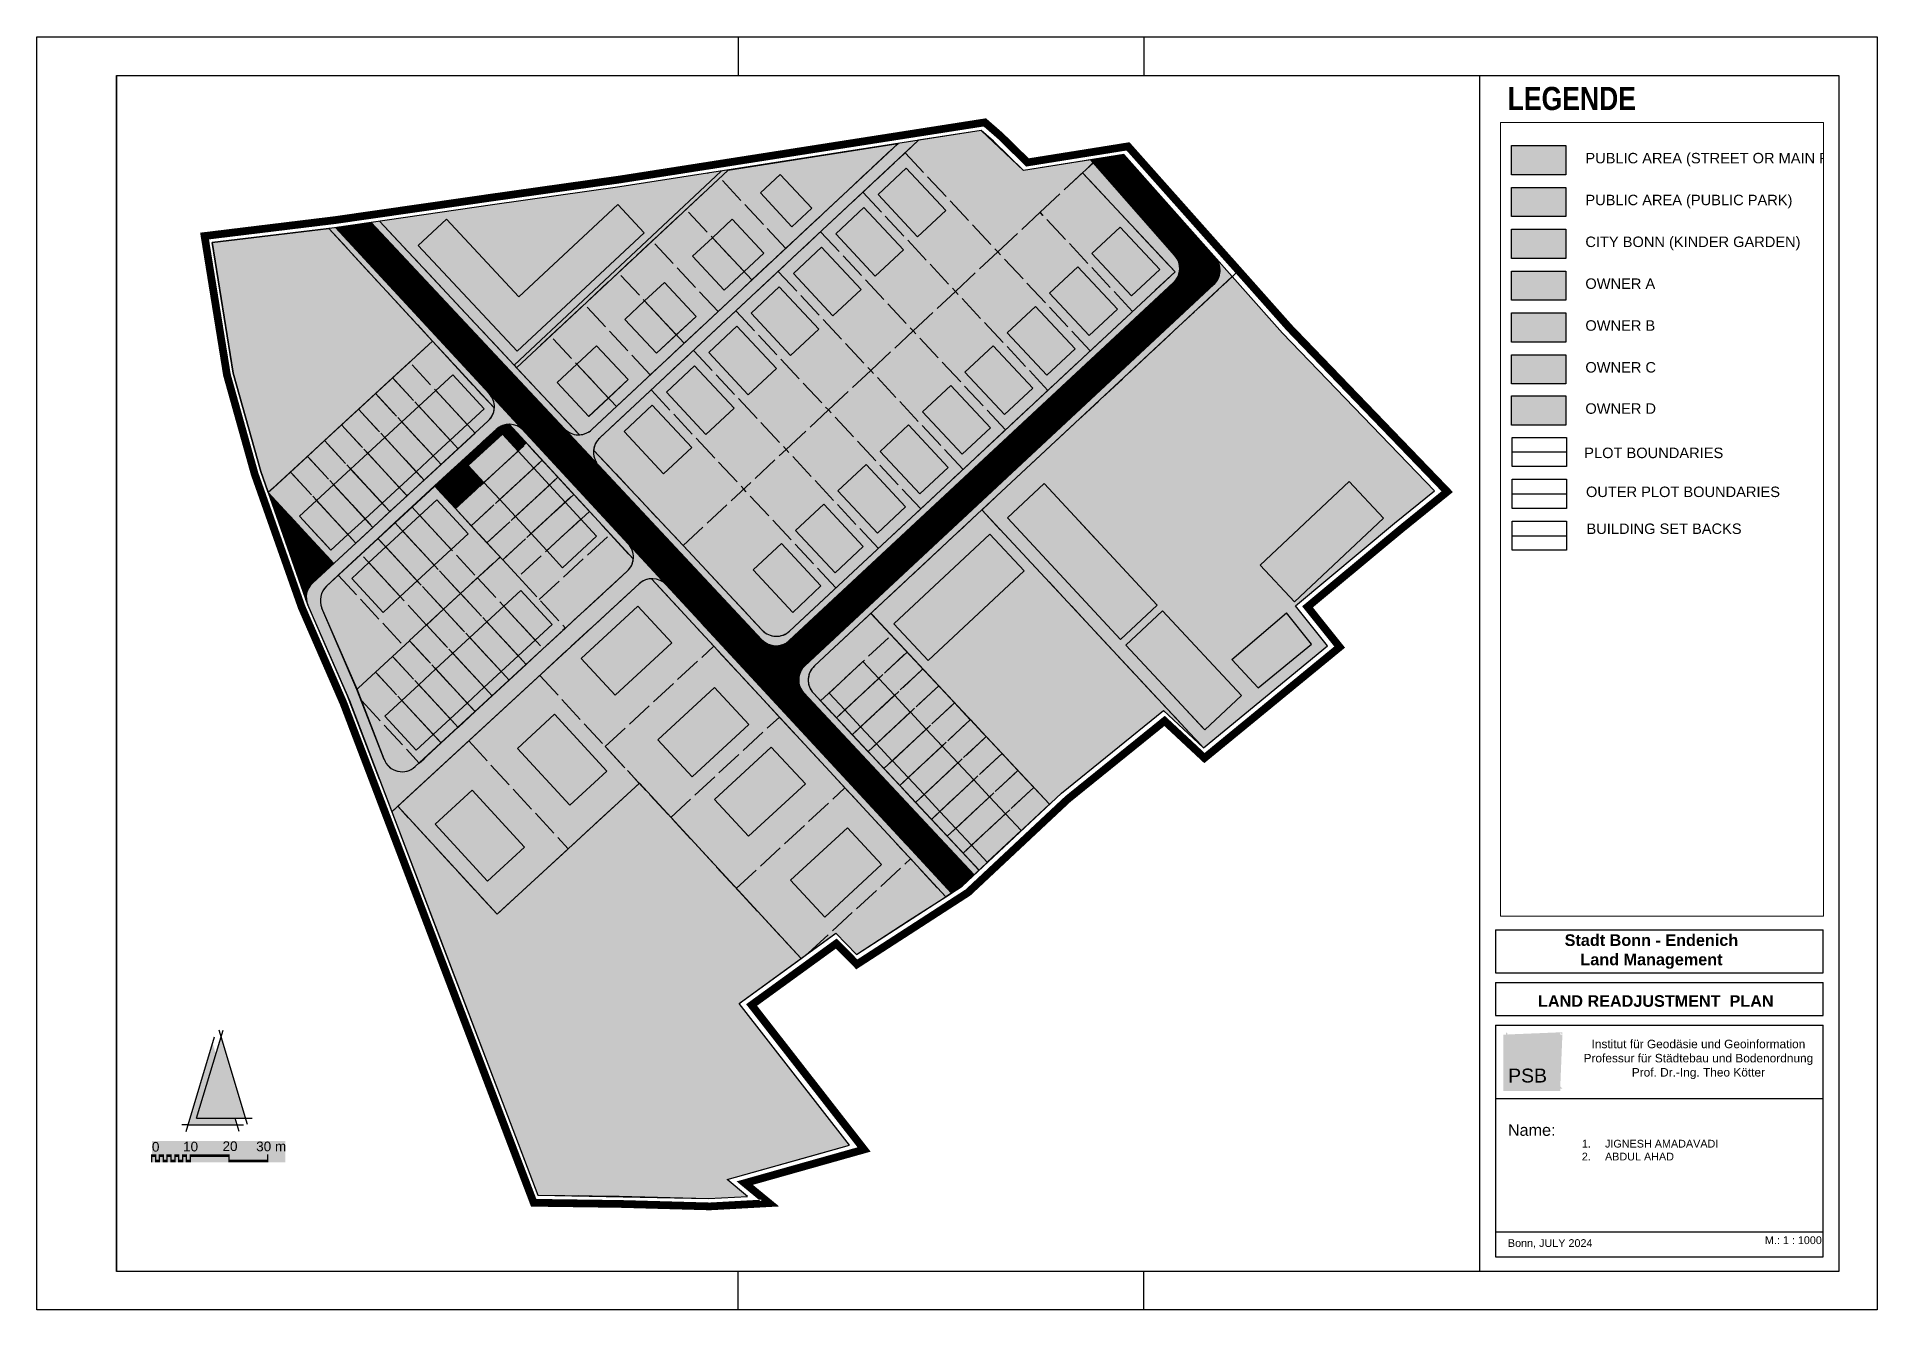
# Paper-space layout 'Designplan_1000' of a CAD drawing. Header units: metres. Extents: x 69 to 545, y 0 to 330.
# The model-space entities are those that its viewports show. They can reach past a viewport. Long polylines and large blocks are cut down to what shows.
import ezdxf

# ---------------------------------------------------------------- set-up
doc = ezdxf.new("R2010")
doc.units = ezdxf.units.M
doc.header["$MEASUREMENT"] = 0
doc.linetypes.add('GELTUNGSBEREICH', pattern=[8.5, 7, -1.5])
for name, color, linetype in [('COMMERCIAL PLOT', 5, 'Continuous'), ('DETACHED HOUSES', 5, 'Continuous'), ('GELTUNGSBEREICH_B', 7, 'Continuous'), ('Layout Frame', 7, 'Continuous'), ('Legend', 7, 'Continuous'), ('MAJOR ROAD', 255, 'Continuous'), ('MULTI STOREY BUILDING', 5, 'Continuous'), ('OUTER PLOT BOUNDARY', 251, 'Continuous'), ('OWNER A HATCH', 255, 'Continuous'), ('OWNER B HATCH', 255, 'Continuous'), ('OWNER C HATCH', 255, 'Continuous'), ('OWNER D HATCH', 255, 'Continuous'), ('PLOT BOUNDARIES', 80, 'GELTUNGSBEREICH'), ('PUBLIC AREA (PUBLIC PARK) HATCH', 255, 'Continuous'), ('PUBLIC AREA (STREET AND ROAD) HATCH', 255, 'Continuous'), ('RESIDENTIAL ROAD', 255, 'Continuous'), ('ROW HOUSES', 5, 'Continuous'), ('Scale Line', 7, 'Continuous'), ('SEMI-DETACHED HOUSE', 5, 'Continuous'), ('UMGR_GELTUNGSBEREICH', 7, 'Continuous'), ('WALKWAY', 255, 'Continuous')]:
    doc.layers.add(name, color=color, linetype=linetype)
doc.layers.add('Layout', color=1, linetype='Continuous', plot=False)
doc.layers.add('Planning area', color=1, linetype='Continuous', plot=False)
doc.styles.get("Standard").update_dxf_attribs({"font": 'arial.ttf', "height": 1})
doc.styles.add('Stil1', font='ARIALN.TTF')
pattern_1 = [(45, (0, 0), (-0.0883883476483, 0.0883883476483), [])]

psp = doc.layouts.new('Designplan_1000')

# ---------------------------------------------------------------- texts
at = {"layer": 'Layout Frame', "linetype": 'Continuous', "insert": (449.39, 316.79), "char_height": 6, "width": 201.2628, "attachment_point": 1, "style": 'Stil1'}
psp.add_mtext('{\\fArial Narrow|b1|i0|c0|p34;LEGENDE}', dxfattribs=at)
at = {"layer": 'Layout Frame', "linetype": 'Continuous'}
for s, insert, char_height, width, attachment_point in [('{\\fArial|b1|i0|c0|p34;Stadt Bonn - Endenich\\PLand Management}', (486.62, 97.37), 3, 258.8731, 2), ('{\\fArial|b1|i0|c0|p34;\\H0.8571x; LAND READJUSTMENT  PLAN}', (487.17, 81.6), 3.5, 83.2701, 2), ('Institut für Geodäsie und Geoinformation\\PProfessur für Städtebau und Bodenordnung\\PProf. Dr.-Ing. Theo Kötter', (498.78, 70.08), 2.2, 258.8731, 2), ('Name:^I^I', (449.45, 48.2), 3, 214.1401, 1), ('{\\H0.6667x;M.: 1 : 1000}^I\\P^I', (515.99, 19.17), 3, 214.1401, 1), ('{\\H0.6667x;Bonn, JULY 2024}^I', (449.45, 18.43), 3, 214.1401, 1)]:
    psp.add_mtext(s, dxfattribs=dict(at, insert=insert, char_height=char_height, width=width, attachment_point=attachment_point))
at = {"layer": 'Layout Frame', "color": 7, "insert": (449.52, 62.6), "char_height": 3.6, "width": 10.4459, "attachment_point": 1}
psp.add_mtext('PSB', dxfattribs=at)
at = {"layer": 'Layout Frame', "insert": (466.6, 44.16), "char_height": 2, "attachment_point": 1}
psp.add_mtext_dynamic_manual_height_columns('\\pxi-3,l4,t4,31,58;1.^IJIGNESH AMADAVADI\\P2.^IABDUL AHAD', width=62.7475, gutter_width=5, heights=[10.81], dxfattribs=at)

msp = doc.modelspace()

# ---------------------------------------------------------------- texts
at = {"layer": 'Legend', "linetype": 'Continuous', "width": 222.8401, "attachment_point": 1}
for s, insert, char_height in [('PUBLIC AREA (STREET OR MAIN ROAD)', (364218.97, 5621784.76), 7.6958), ('PUBLIC AREA (PUBLIC PARK)', (364218.97, 5621753.97), 7.6958), ('CITY BONN (KINDER GARDEN)', (364218.97, 5621723.19), 7.6958), ('OWNER A', (364218.97, 5621692.41), 7.696), ('OWNER B', (364218.97, 5621661.62), 7.696), ('OWNER C', (364218.97, 5621630.84), 7.696), ('OWNER D', (364218.97, 5621600.51), 7.696), ('OUTER PLOT BOUNDARIES ', (364219.42, 5621539.25), 7.6958), ('BUILDING SET BACKS', (364219.8, 5621512.09), 7.6958)]:
    msp.add_mtext(s, dxfattribs=dict(at, insert=insert, char_height=char_height))
at = {"layer": 'Legend', "insert": (364218.12, 5621567.9), "char_height": 7.7077, "attachment_point": 1}
msp.add_mtext_dynamic_manual_height_columns('PLOT BOUNDARIES', width=866.6583, gutter_width=25.69, heights=[0], dxfattribs=at)

# ---------------------------------------------------------------- blocks, each defined once
blk = doc.blocks.new('Nordpfeil')
at = {"layer": 'Scale Line', "linetype": 'Continuous'}
for color, points in [(256, [(2574420.15, 5621949.75), (2574419.33, 5621952.5), (2574413, 5621931.41), (2574425.66, 5621931.41), (2574425.13, 5621933.16), (2574415.18, 5621933.16)]), (255, [(2574421.5, 5621954.25), (2574415.18, 5621933.16), (2574427.83, 5621933.16)])]:
    blk.add_hatch(color=color, dxfattribs=at).paths.add_polyline_path(points)
at = {"layer": 'Scale Line'}
blk.add_hatch(color=255, dxfattribs=at).paths.add_polyline_path([(2574403.6, 5621927.24), (2574438.15, 5621927.23), (2574438.14, 5621921.74), (2574403.59, 5621921.73)])
at = {"layer": 'Scale Line', "linetype": 'Continuous'}
for p, q in [((2574415.18, 5621933.16), (2574422.01, 5621955.94)), ((2574428.34, 5621931.47), (2574421, 5621955.94)), ((2574412.49, 5621929.72), (2574419.83, 5621954.19)), ((2574413, 5621931.41), (2574411.31, 5621931.41)), ((2574413, 5621931.41), (2574425.66, 5621931.41)), ((2574415.18, 5621933.16), (2574427.83, 5621933.16)), ((2574426.16, 5621929.72), (2574425.13, 5621933.16)), ((2574425.66, 5621931.41), (2574427.34, 5621931.41)), ((2574427.83, 5621933.16), (2574429.52, 5621933.16))]:
    blk.add_line(p, q, dxfattribs=at)
at = {"layer": 'Scale Line', "color": 7}
for p, q in [((2574403.59, 5621921.73), (2574403.59, 5621923.73)), ((2574404.59, 5621921.73), (2574404.59, 5621923.73)), ((2574405.59, 5621921.73), (2574405.59, 5621923.73)), ((2574406.59, 5621921.73), (2574406.59, 5621923.73)), ((2574407.59, 5621921.73), (2574407.59, 5621923.73)), ((2574408.59, 5621921.73), (2574408.59, 5621923.73)), ((2574409.59, 5621921.73), (2574409.59, 5621923.73)), ((2574410.59, 5621921.73), (2574410.59, 5621923.73)), ((2574411.59, 5621921.73), (2574411.59, 5621923.73)), ((2574412.59, 5621921.73), (2574412.59, 5621923.73)), ((2574413.59, 5621921.73), (2574413.59, 5621923.73)), ((2574423.59, 5621921.73), (2574423.59, 5621923.73)), ((2574433.59, 5621921.73), (2574433.59, 5621923.73))]:
    blk.add_line(p, q, dxfattribs=at)
at = {"layer": 'Scale Line', "color": 7, "const_width": 0.667}
for points in [[(2574403.59, 5621923.4), (2574404.59, 5621923.4)], [(2574404.59, 5621922.06), (2574405.59, 5621922.06)], [(2574405.59, 5621923.4), (2574406.59, 5621923.4)], [(2574406.59, 5621922.06), (2574407.59, 5621922.06)], [(2574407.59, 5621923.4), (2574408.59, 5621923.4)], [(2574408.59, 5621922.06), (2574409.59, 5621922.06)], [(2574409.59, 5621923.4), (2574410.59, 5621923.4)], [(2574410.59, 5621922.06), (2574411.59, 5621922.06)], [(2574411.59, 5621923.4), (2574412.59, 5621923.4)], [(2574412.59, 5621922.06), (2574413.59, 5621922.06)], [(2574413.59, 5621923.4), (2574423.59, 5621923.4)], [(2574423.59, 5621922.06), (2574433.59, 5621922.06)]]:
    blk.add_lwpolyline(points, dxfattribs=at)
at = {"layer": 'Scale Line', "color": 7}
for s, p in [('0', (2574403.6, 5621924.48)), ('10', (2574411.67, 5621924.53)), ('20', (2574421.88, 5621924.63)), ('30 m', (2574430.6, 5621924.57))]:
    blk.add_text(s, height=2.5, dxfattribs=at).set_placement(p)

# ---------------------------------------------------------------- hatches: boundary and pattern name
at = {"layer": 'OWNER A HATCH', "true_color": 0xf27172, "transparency": 33554674}
h = msp.add_hatch(color=11, dxfattribs=at)
h.dxf.hatch_style = 1
h.paths.add_polyline_path([(363641.73, 5621505.05), (363613, 5621478.28), (363659.26, 5621428.85), (363662.3, 5621431.69), (363688.79, 5621453.09), (363699.09, 5621443.48)])
h.paths.add_polyline_path([(363627.8, 5621466.1), (363618.91, 5621475.59), (363643.79, 5621498.77), (363652.65, 5621489.26)], flags=16)
h.paths.add_polyline_path([(363652.65, 5621489.26), (363643.79, 5621498.77), (363618.91, 5621475.59), (363627.8, 5621466.1)], flags=16)
h.paths.add_polyline_path([(364204.71, 5621728.63), (364164.69, 5621728.63), (364164.69, 5621707.08), (364204.71, 5621707.08)])
at = {"layer": 'OWNER A HATCH', "true_color": 0xddb3d4, "transparency": 33554674}
h = msp.add_hatch(color=254, dxfattribs=at)
h.dxf.hatch_style = 1
h.paths.add_polyline_path([(363503.09, 5621580.3), (363495.78, 5621573.48), (363521.39, 5621546.12), (363554.27, 5621576.82), (363547.45, 5621584.13), (363521.87, 5621560.24)], flags=0)
h.paths.add_polyline_path([(363574.23, 5621592.77), (363547.96, 5621588.66), (363514.99, 5621584.01), (363485.76, 5621579.8), (363520.6, 5621542.57)])
h.paths.add_polyline_path([(363521.87, 5621560.24), (363547.45, 5621584.13), (363554.27, 5621576.82), (363521.39, 5621546.12), (363495.78, 5621573.48), (363503.09, 5621580.3)], flags=16)
h.paths.add_polyline_path([(364204.71, 5621697.85), (364164.69, 5621697.85), (364164.69, 5621676.3), (364204.71, 5621676.3)])
h = msp.add_hatch(color=254, dxfattribs=at)
h.dxf.hatch_style = 1
h.paths.add_polyline_path([(363503.09, 5621580.3), (363495.78, 5621573.48), (363521.39, 5621546.12), (363554.27, 5621576.82), (363547.45, 5621584.13), (363521.87, 5621560.24)])
at = {"layer": 'OWNER B HATCH', "true_color": 0xf7abae, "transparency": 33554674}
h = msp.add_hatch(color=241, dxfattribs=at)
h.dxf.hatch_style = 1
h.paths.add_polyline_path([(363536.86, 5621542.78), (363531.75, 5621538), (363539.94, 5621529.23), (363545.05, 5621534.01)])
h.paths.add_polyline_path([(364204.71, 5621667.06), (364164.69, 5621667.06), (364164.69, 5621645.52), (364204.71, 5621645.52)])
h = msp.add_hatch(color=241, dxfattribs=at)
h.dxf.hatch_style = 1
h.paths.add_polyline_path([(363554.41, 5621559.16), (363547.58, 5621566.47), (363538.81, 5621558.28), (363555.87, 5621540.01), (363564.64, 5621548.2), (363562.6, 5621550.39), (363557.48, 5621545.61), (363549.29, 5621554.38)])
h.paths.add_polyline_path([(363538.81, 5621558.28), (363530.04, 5621550.09), (363536.86, 5621542.78), (363541.98, 5621547.56), (363550.17, 5621538.79), (363545.05, 5621534.01), (363547.1, 5621531.82), (363555.87, 5621540.01)])
h.paths.add_polyline_path([(363556.35, 5621574.66), (363547.58, 5621566.47), (363554.41, 5621559.16), (363559.52, 5621563.94), (363567.71, 5621555.17), (363562.6, 5621550.39), (363564.64, 5621548.2), (363573.41, 5621556.39)])
h.paths.add_polyline_path([(363565.12, 5621582.85), (363556.35, 5621574.66), (363573.41, 5621556.39), (363582.18, 5621564.58), (363580.14, 5621566.77), (363575.02, 5621561.99), (363566.83, 5621570.76), (363571.95, 5621575.54)])
h.paths.add_polyline_path([(363573.89, 5621591.04), (363565.12, 5621582.85), (363571.95, 5621575.54), (363577.06, 5621580.32), (363585.25, 5621571.55), (363580.14, 5621566.77), (363582.18, 5621564.58), (363590.95, 5621572.77)])
h.paths.add_polyline_path([(363620.04, 5621599.93), (363576.04, 5621593.05), (363573.89, 5621591.04), (363590.95, 5621572.77)])
h.paths.add_polyline_path([(363589.49, 5621591.92), (363597.68, 5621583.15), (363592.56, 5621578.37), (363584.37, 5621587.14)], flags=16)
h = msp.add_hatch(color=241, dxfattribs=at)
h.dxf.hatch_style = 1
h.paths.add_polyline_path([(363541.98, 5621547.56), (363536.86, 5621542.78), (363545.05, 5621534.01), (363550.17, 5621538.79)])
h.paths.add_polyline_path([(363554.41, 5621559.16), (363549.29, 5621554.38), (363557.48, 5621545.61), (363562.6, 5621550.39)])
h.paths.add_polyline_path([(363559.52, 5621563.94), (363554.41, 5621559.16), (363562.6, 5621550.39), (363567.71, 5621555.17)])
h.paths.add_polyline_path([(363571.95, 5621575.54), (363566.83, 5621570.76), (363575.02, 5621561.99), (363580.14, 5621566.77)])
h.paths.add_polyline_path([(363577.06, 5621580.32), (363571.95, 5621575.54), (363580.14, 5621566.77), (363585.25, 5621571.55)])
h.paths.add_polyline_path([(363589.49, 5621591.92), (363584.37, 5621587.14), (363592.56, 5621578.37), (363597.68, 5621583.15)])
h = msp.add_hatch(color=241, dxfattribs=at)
h.dxf.hatch_style = 1
h.paths.add_polyline_path([(363499.45, 5621548.75), (363472.61, 5621577.94), (363442.43, 5621574.25), (363447.88, 5621540.44), (363455, 5621514.98), (363456.93, 5621509.52), (363475.93, 5621527.05), (363475.93, 5621527.06), (363480.34, 5621531.13)])
h = msp.add_hatch(color=241, dxfattribs=at)
h.dxf.hatch_style = 1
h.paths.add_polyline_path([(363536.86, 5621542.78), (363530.04, 5621550.09), (363521.25, 5621541.88), (363537.51, 5621524.5, 0.183449), (363540.7, 5621525.84), (363547.1, 5621531.82), (363545.05, 5621534.01), (363539.94, 5621529.23), (363531.75, 5621538)])
h = msp.add_hatch(dxfattribs=at)
h.set_pattern_fill('ANSI31', color=241)
h.set_pattern_definition(pattern_1)
h.paths.add_polyline_path([(363456.97, 5621509.56), (363456.93, 5621509.52), (363467, 5621480.98, -0.291004), (363468.4, 5621486.11), (363473.92, 5621491.2)])
at = {"layer": 'OWNER C HATCH', "true_color": 0xfecc66, "transparency": 33554674}
h = msp.add_hatch(color=31, dxfattribs=at)
h.dxf.hatch_style = 1
h.paths.add_polyline_path([(364204.71, 5621636.28), (364164.69, 5621636.28), (364164.69, 5621614.73), (364204.71, 5621614.73)])
h.paths.add_polyline_path([(363618.24, 5621472.64), (363612.98, 5621478.26), (363598.35, 5621464.64, 0.414888), (363598.11, 5621457.56), (363599.95, 5621455.59)])
h.paths.add_polyline_path([(363622.34, 5621468.25), (363620.29, 5621470.45), (363618.24, 5621472.64), (363610.93, 5621465.82), (363615.02, 5621461.43)])
h.paths.add_polyline_path([(363626.43, 5621463.86), (363622.34, 5621468.25), (363615.02, 5621461.43), (363615.02, 5621461.43), (363619.11, 5621457.04)])
h.paths.add_polyline_path([(363628.49, 5621461.69), (363626.44, 5621463.88), (363619.11, 5621457.04), (363619.11, 5621457.04), (363623.2, 5621452.65), (363623.23, 5621452.68), (363630.54, 5621459.49)])
h.paths.add_polyline_path([(363634.64, 5621455.11), (363632.71, 5621457.18), (363630.54, 5621459.5), (363630.54, 5621459.5), (363632.59, 5621457.31), (363630.55, 5621459.5), (363630.54, 5621459.5), (363632.71, 5621457.18), (363632.59, 5621457.31), (363630.54, 5621459.5), (363623.23, 5621452.68), (363627.32, 5621448.29)])
h.paths.add_polyline_path([(363638.73, 5621450.73), (363635.13, 5621454.6), (363634.64, 5621455.11), (363627.33, 5621448.3), (363631.42, 5621443.91)])
h.paths.add_polyline_path([(363642.84, 5621446.35), (363642.36, 5621446.87), (363638.74, 5621450.73), (363631.43, 5621443.92), (363635.52, 5621439.53)])
h.paths.add_polyline_path([(363646.94, 5621441.97), (363642.84, 5621446.35), (363635.53, 5621439.54), (363639.62, 5621435.15)])
h.paths.add_polyline_path([(363651.03, 5621437.58), (363649.59, 5621439.13), (363646.94, 5621441.97), (363639.63, 5621435.16), (363643.72, 5621430.77)])
h.paths.add_polyline_path([(363655.14, 5621433.2), (363651.04, 5621437.59), (363643.73, 5621430.78), (363647.82, 5621426.39)])
h.paths.add_polyline_path([(363655.14, 5621433.2), (363647.82, 5621426.39), (363647.82, 5621426.39), (363651.91, 5621422), (363659.24, 5621428.82)])
h.paths.add_polyline_path([(363639.04, 5621418.21), (363636.85, 5621416.17), (363636.87, 5621416.15), (363640.95, 5621411.79), (363643.13, 5621413.82)])
h.paths.add_polyline_path([(363634.95, 5621422.6), (363634.94, 5621422.59), (363632.76, 5621420.56), (363634.82, 5621418.34), (363636.85, 5621416.17), (363639.04, 5621418.21)])
h.paths.add_polyline_path([(363630.85, 5621426.98), (363630.84, 5621426.97), (363628.65, 5621424.93), (363628.67, 5621424.91), (363632.75, 5621420.55), (363634.94, 5621422.59)])
h.paths.add_polyline_path([(363626.75, 5621431.36), (363626.74, 5621431.35), (363624.56, 5621429.32), (363626.62, 5621427.1), (363628.65, 5621424.93), (363630.84, 5621426.97)])
h.paths.add_polyline_path([(363622.65, 5621435.74), (363622.64, 5621435.73), (363620.46, 5621433.7), (363622.52, 5621431.48), (363624.55, 5621429.31), (363626.74, 5621431.35)])
h.paths.add_polyline_path([(363618.55, 5621440.12), (363618.54, 5621440.11), (363616.35, 5621438.07), (363616.37, 5621438.05), (363620.45, 5621433.69), (363622.64, 5621435.73)])
h.paths.add_polyline_path([(363614.45, 5621444.5), (363614.42, 5621444.47), (363612.26, 5621442.46), (363614.32, 5621440.24), (363616.35, 5621438.07), (363618.54, 5621440.11)])
h.paths.add_polyline_path([(363610.33, 5621448.86), (363608.16, 5621446.84), (363610.22, 5621444.62), (363612.25, 5621442.45), (363614.42, 5621444.47)])
h.paths.add_polyline_path([(363606.24, 5621453.25), (363604.05, 5621451.21), (363608.15, 5621446.83), (363610.33, 5621448.86)])
h.paths.add_polyline_path([(363602.15, 5621457.64), (363599.96, 5621455.6), (363602.02, 5621453.38), (363604.05, 5621451.21), (363606.24, 5621453.25)])
h.paths.add_polyline_path([(363615.02, 5621461.43), (363610.93, 5621465.82), (363602.15, 5621457.64), (363606.24, 5621453.25)])
h.paths.add_polyline_path([(363619.11, 5621457.04), (363615.02, 5621461.43), (363606.24, 5621453.25), (363610.33, 5621448.86)])
h.paths.add_polyline_path([(363623.2, 5621452.65), (363619.11, 5621457.04), (363610.33, 5621448.86), (363614.42, 5621444.47)])
h.paths.add_polyline_path([(363627.32, 5621448.29), (363623.23, 5621452.68), (363614.45, 5621444.5), (363618.54, 5621440.11)])
h.paths.add_polyline_path([(363631.42, 5621443.91), (363627.33, 5621448.3), (363618.55, 5621440.12), (363622.64, 5621435.73)])
h.paths.add_polyline_path([(363635.52, 5621439.53), (363631.43, 5621443.92), (363622.65, 5621435.74), (363626.74, 5621431.35)])
h.paths.add_polyline_path([(363639.62, 5621435.15), (363635.53, 5621439.54), (363626.75, 5621431.36), (363630.84, 5621426.97)])
h.paths.add_polyline_path([(363643.72, 5621430.77), (363639.63, 5621435.16), (363630.85, 5621426.98), (363634.94, 5621422.59)])
h.paths.add_polyline_path([(363647.82, 5621426.39), (363643.73, 5621430.78), (363634.95, 5621422.6), (363639.04, 5621418.21)])
h.paths.add_polyline_path([(363651.91, 5621422), (363647.82, 5621426.39), (363639.04, 5621418.21), (363643.13, 5621413.82)])
h = msp.add_hatch(color=31, dxfattribs=at)
h.dxf.hatch_style = 1
h.paths.add_polyline_path([(363499.45, 5621548.75), (363493.57, 5621543.33), (363500.35, 5621535.98), (363504.76, 5621540.04), (363512.89, 5621531.22), (363508.48, 5621527.15), (363510.51, 5621524.96), (363513.9, 5621528.09, 0.188903), (363515.49, 5621531.37)])
h.paths.add_polyline_path([(363510.51, 5621524.96), (363508.48, 5621527.15), (363504.07, 5621523.09), (363506.1, 5621520.89)])
h.paths.add_polyline_path([(363506.1, 5621520.89), (363504.07, 5621523.09), (363499.66, 5621519.02), (363501.69, 5621516.82)])
h.paths.add_polyline_path([(363499.66, 5621519.02), (363495.25, 5621514.95), (363497.28, 5621512.75), (363501.69, 5621516.82)])
h.paths.add_polyline_path([(363497.28, 5621512.75), (363495.25, 5621514.95), (363490.84, 5621510.89), (363492.87, 5621508.68)])
h.paths.add_polyline_path([(363492.87, 5621508.68), (363490.84, 5621510.89), (363486.43, 5621506.82), (363488.46, 5621504.61)])
h.paths.add_polyline_path([(363488.46, 5621504.61), (363486.43, 5621506.82), (363482.01, 5621502.75), (363484.05, 5621500.55)])
h.paths.add_polyline_path([(363484.05, 5621500.55), (363482.01, 5621502.75), (363477.6, 5621498.69), (363479.64, 5621496.48)])
h.paths.add_polyline_path([(363479.64, 5621496.48), (363477.6, 5621498.69), (363473.19, 5621494.62), (363465.06, 5621503.44), (363469.47, 5621507.51), (363462.7, 5621514.85), (363458.29, 5621510.78), (363456.97, 5621509.56), (363473.92, 5621491.2)])
h.paths.add_polyline_path([(363467.12, 5621518.91), (363462.7, 5621514.85), (363469.47, 5621507.51), (363473.88, 5621511.58)])
h.paths.add_polyline_path([(363493.57, 5621543.33), (363489.16, 5621539.26), (363495.94, 5621531.91), (363500.35, 5621535.98)])
h.paths.add_polyline_path([(363471.53, 5621522.98), (363467.12, 5621518.91), (363473.88, 5621511.58), (363478.29, 5621515.64)])
h.paths.add_polyline_path([(363475.94, 5621527.05), (363471.53, 5621522.98), (363478.29, 5621515.64), (363482.7, 5621519.71)])
h.paths.add_polyline_path([(363489.16, 5621539.26), (363484.75, 5621535.19), (363491.53, 5621527.84), (363495.94, 5621531.91)])
h = msp.add_hatch(color=31, dxfattribs=at)
h.dxf.hatch_style = 1
h.paths.add_polyline_path([(363469.47, 5621507.51), (363465.06, 5621503.44), (363473.19, 5621494.62), (363477.6, 5621498.69)])
h.paths.add_polyline_path([(363473.88, 5621511.58), (363469.47, 5621507.51), (363477.6, 5621498.69), (363482.01, 5621502.75)])
h.paths.add_polyline_path([(363478.29, 5621515.64), (363473.88, 5621511.58), (363482.01, 5621502.75), (363486.43, 5621506.82)])
h.paths.add_polyline_path([(363482.7, 5621519.71), (363478.29, 5621515.64), (363486.43, 5621506.82), (363490.84, 5621510.89)])
h.paths.add_polyline_path([(363487.12, 5621523.78), (363482.7, 5621519.71), (363490.84, 5621510.89), (363495.25, 5621514.95)])
h.paths.add_polyline_path([(363491.53, 5621527.84), (363487.12, 5621523.78), (363495.25, 5621514.95), (363499.66, 5621519.02)])
h.paths.add_polyline_path([(363495.94, 5621531.91), (363491.53, 5621527.84), (363499.66, 5621519.02), (363504.07, 5621523.09)])
h.paths.add_polyline_path([(363500.35, 5621535.98), (363495.94, 5621531.91), (363504.07, 5621523.09), (363508.48, 5621527.15)])
h.paths.add_polyline_path([(363504.76, 5621540.04), (363500.35, 5621535.98), (363508.48, 5621527.15), (363512.89, 5621531.22)])
h.paths.add_polyline_path([(363521.64, 5621520.28), (363517.57, 5621524.7), (363508.75, 5621516.57), (363512.81, 5621512.15)])
h.paths.add_polyline_path([(363525.7, 5621515.87), (363516.88, 5621507.74), (363520.94, 5621503.33), (363529.77, 5621511.46)])
h.paths.add_polyline_path([(363525.7, 5621515.87), (363521.64, 5621520.28), (363512.81, 5621512.15), (363516.88, 5621507.74)])
h.paths.add_polyline_path([(363533.83, 5621507.04), (363529.77, 5621511.46), (363520.94, 5621503.33), (363525, 5621498.91)])
h.paths.add_polyline_path([(363537.9, 5621502.63), (363533.83, 5621507.04), (363525, 5621498.91), (363529.07, 5621494.5)])
h.paths.add_polyline_path([(363541.96, 5621498.21), (363537.9, 5621502.63), (363529.07, 5621494.5), (363533.13, 5621490.09)])
h.paths.add_polyline_path([(363500.6, 5621507.69), (363496.2, 5621503.62), (363504.34, 5621494.8), (363508.75, 5621498.88)])
h.paths.add_polyline_path([(363496.2, 5621503.62), (363491.79, 5621499.55), (363499.93, 5621490.73), (363504.34, 5621494.8)])
h.paths.add_polyline_path([(363491.79, 5621499.55), (363487.38, 5621495.47), (363495.53, 5621486.66), (363499.93, 5621490.73)])
h.paths.add_polyline_path([(363487.38, 5621495.47), (363482.98, 5621491.4), (363491.12, 5621482.59), (363495.53, 5621486.66)])
h.paths.add_polyline_path([(363482.98, 5621491.4), (363478.57, 5621487.33), (363486.71, 5621478.52), (363491.12, 5621482.59)])
h.paths.add_polyline_path([(363522.36, 5621484.22), (363517.95, 5621480.14), (363526.1, 5621471.33), (363530.5, 5621475.4)])
h.paths.add_polyline_path([(363517.95, 5621480.14), (363513.55, 5621476.07), (363521.69, 5621467.26), (363526.1, 5621471.33)])
h.paths.add_polyline_path([(363513.55, 5621476.07), (363509.14, 5621472), (363517.28, 5621463.19), (363521.69, 5621467.26)])
h.paths.add_polyline_path([(363509.14, 5621472), (363504.73, 5621467.93), (363512.88, 5621459.12), (363517.28, 5621463.19)])
h.paths.add_polyline_path([(363504.73, 5621467.93), (363500.33, 5621463.86), (363508.47, 5621455.04), (363512.88, 5621459.12)])
h.paths.add_polyline_path([(363500.33, 5621463.86), (363495.92, 5621459.79), (363504.06, 5621450.97), (363508.47, 5621455.04)])
h.paths.add_polyline_path([(363495.92, 5621459.79), (363491.51, 5621455.72), (363499.65, 5621446.9), (363504.06, 5621450.97)])
h.paths.add_polyline_path([(363491.51, 5621455.72), (363487.1, 5621451.64), (363495.25, 5621442.83), (363499.65, 5621446.9)])
h = msp.add_hatch(color=31, dxfattribs=at)
h.dxf.hatch_style = 1
h.paths.add_polyline_path([(363489.16, 5621539.26), (363484.75, 5621535.19), (363491.53, 5621527.84), (363495.94, 5621531.91)])
h = msp.add_hatch(color=31, dxfattribs=at)
h.dxf.hatch_style = 1
h.paths.add_polyline_path([(363480.34, 5621531.12), (363475.93, 5621527.05), (363482.7, 5621519.71), (363487.12, 5621523.78)])
h = msp.add_hatch(color=31, dxfattribs=at)
h.dxf.hatch_style = 1
h.paths.add_polyline_path([(363484.75, 5621535.19), (363480.34, 5621531.12), (363487.12, 5621523.78), (363491.53, 5621527.84)])
h = msp.add_hatch(dxfattribs=at)
h.set_pattern_fill('ANSI31', color=31)
h.set_pattern_definition(pattern_1)
h.paths.add_polyline_path([(363508.75, 5621516.57), (363517.57, 5621524.7), (363521.64, 5621520.28), (363523.84, 5621522.31), (363519.31, 5621527.23, 0.195668), (363515.59, 5621525.55), (363500.08, 5621511.2), (363505.46, 5621505.38), (363512.81, 5621512.15)])
h = msp.add_hatch(color=31, dxfattribs=at)
h.dxf.hatch_style = 1
h.paths.add_polyline_path([(363516.88, 5621507.74), (363512.81, 5621512.15), (363505.46, 5621505.38), (363509.53, 5621500.97)])
h.paths.add_polyline_path([(363520.94, 5621503.33), (363516.88, 5621507.74), (363509.53, 5621500.97), (363513.6, 5621496.57)])
h.paths.add_polyline_path([(363525, 5621498.91), (363520.94, 5621503.33), (363513.6, 5621496.57), (363517.01, 5621492.88), (363516.98, 5621492.86), (363517.65, 5621492.14)])
h.paths.add_polyline_path([(363529.07, 5621494.5), (363525, 5621498.91), (363517.65, 5621492.14), (363521.71, 5621487.72)])
h.paths.add_polyline_path([(363545.51, 5621498.77), (363540.1, 5621504.65), (363537.9, 5621502.63), (363541.96, 5621498.21), (363533.13, 5621490.09), (363529.07, 5621494.5), (363521.71, 5621487.72), (363527.13, 5621481.84)])
h.paths.add_polyline_path([(363549.9, 5621489.21, 0.178715), (363551.48, 5621492.29), (363545.5, 5621498.75), (363527.13, 5621481.84), (363533.92, 5621474.47)])
h.paths.add_polyline_path([(363536.03, 5621509.07), (363533.83, 5621507.04), (363537.9, 5621502.63), (363540.1, 5621504.65)])
h.paths.add_polyline_path([(363531.97, 5621513.48), (363529.77, 5621511.46), (363533.83, 5621507.04), (363536.03, 5621509.07)])
h.paths.add_polyline_path([(363527.91, 5621517.9), (363525.7, 5621515.87), (363529.77, 5621511.46), (363531.97, 5621513.48)])
h.paths.add_polyline_path([(363523.84, 5621522.31), (363521.64, 5621520.28), (363525.7, 5621515.87), (363527.91, 5621517.9)])
h = msp.add_hatch(color=31, dxfattribs=at)
h.dxf.hatch_style = 1
h.paths.add_polyline_path([(363475.07, 5621488.17), (363480.94, 5621493.6), (363485.35, 5621497.68), (363489.75, 5621501.75), (363494.16, 5621505.82), (363496.2, 5621503.62), (363500.6, 5621507.69), (363508.75, 5621498.88), (363504.34, 5621494.8), (363511.13, 5621487.46), (363516.98, 5621492.86), (363513.58, 5621496.55), (363509.52, 5621500.97), (363527.91, 5621517.9), (363531.97, 5621513.49), (363536.04, 5621509.07), (363517.65, 5621492.14), (363516.98, 5621492.86), (363511.18, 5621487.48), (363528.13, 5621469.13), (363523.73, 5621465.06), (363519.32, 5621460.98), (363514.91, 5621456.91), (363512.88, 5621459.12), (363508.47, 5621455.04), (363504.06, 5621450.97), (363506.1, 5621448.77), (363501.69, 5621444.7), (363484.73, 5621463.06), (363480.32, 5621458.99), (363479.86, 5621458.57), (363470.86, 5621479.61, -0.313717), (363471.98, 5621485.21)])
h.paths.add_polyline_path([(363478.57, 5621487.33), (363482.98, 5621491.4), (363487.38, 5621495.47), (363485.35, 5621497.68), (363489.75, 5621501.75), (363506.72, 5621483.39), (363503.73, 5621480.62), (363502.31, 5621479.31), (363495.53, 5621486.66), (363491.12, 5621482.59), (363486.71, 5621478.52)], flags=16)
h.paths.add_polyline_path([(363487.38, 5621495.47), (363491.79, 5621499.55), (363499.93, 5621490.73), (363495.53, 5621486.66)], flags=0)
h.paths.add_polyline_path([(363509.14, 5621472), (363513.55, 5621476.07), (363521.69, 5621467.26), (363517.28, 5621463.19)], flags=16)
h = msp.add_hatch(color=31, dxfattribs=at)
h.dxf.hatch_style = 1
h.paths.add_polyline_path([(363482.98, 5621491.4), (363480.99, 5621493.55), (363475.12, 5621488.12), (363492.05, 5621469.79), (363493.56, 5621471.18), (363493.54, 5621471.2), (363497.91, 5621475.24), (363491.12, 5621482.59), (363486.71, 5621478.52), (363478.57, 5621487.33)])
h.paths.add_polyline_path([(363487.38, 5621495.47), (363485.39, 5621497.63), (363480.99, 5621493.55), (363482.98, 5621491.4)])
h.paths.add_polyline_path([(363491.79, 5621499.55), (363489.8, 5621501.7), (363485.39, 5621497.63), (363487.38, 5621495.47)])
h.paths.add_polyline_path([(363496.2, 5621503.62), (363494.2, 5621505.78), (363489.8, 5621501.7), (363491.79, 5621499.55)])
h.paths.add_polyline_path([(363500.6, 5621507.69), (363508.75, 5621498.88), (363504.34, 5621494.8), (363511.13, 5621487.46), (363511.13, 5621487.46), (363516.98, 5621492.86), (363513.58, 5621496.55), (363509.52, 5621500.97), (363505.45, 5621505.38), (363505.46, 5621505.38), (363500.07, 5621511.21), (363494.2, 5621505.78), (363496.2, 5621503.62)])
h.paths.add_polyline_path([(363504.34, 5621494.8), (363499.93, 5621490.73), (363506.72, 5621483.39), (363511.13, 5621487.46)])
h.paths.add_polyline_path([(363499.93, 5621490.73), (363495.53, 5621486.66), (363502.31, 5621479.31), (363506.72, 5621483.39)])
h.paths.add_polyline_path([(363495.53, 5621486.66), (363491.12, 5621482.59), (363497.91, 5621475.24), (363502.31, 5621479.31)])
h = msp.add_hatch(color=31, dxfattribs=at)
h.dxf.hatch_style = 1
h.paths.add_polyline_path([(363521.71, 5621487.72), (363517.65, 5621492.14), (363516.98, 5621492.86), (363511.18, 5621487.48), (363517.95, 5621480.14), (363522.36, 5621484.22), (363530.5, 5621475.4), (363526.1, 5621471.33), (363528.13, 5621469.13), (363532.98, 5621473.61), (363533.92, 5621474.47)])
h.paths.add_polyline_path([(363511.18, 5621487.48), (363511.14, 5621487.45), (363511.13, 5621487.45), (363506.76, 5621483.42), (363513.55, 5621476.07), (363517.95, 5621480.14)])
h.paths.add_polyline_path([(363506.76, 5621483.42), (363502.35, 5621479.35), (363509.14, 5621472), (363513.55, 5621476.07)])
h.paths.add_polyline_path([(363502.35, 5621479.35), (363497.95, 5621475.28), (363504.73, 5621467.93), (363509.14, 5621472)])
h.paths.add_polyline_path([(363497.95, 5621475.28), (363493.54, 5621471.2), (363500.33, 5621463.86), (363504.73, 5621467.93)])
h.paths.add_polyline_path([(363493.56, 5621471.18), (363489.15, 5621467.11), (363495.92, 5621459.79), (363500.33, 5621463.86)])
h.paths.add_polyline_path([(363489.15, 5621467.11), (363489.13, 5621467.13), (363484.73, 5621463.06), (363491.51, 5621455.72), (363495.92, 5621459.79)])
h.paths.add_polyline_path([(363484.73, 5621463.06), (363480.32, 5621458.99), (363479.95, 5621458.66), (363486.93, 5621440.47, 0.529974), (363494.99, 5621438.58), (363501.66, 5621444.73), (363499.65, 5621446.9), (363495.25, 5621442.83), (363487.1, 5621451.64), (363491.51, 5621455.72)])
h.paths.add_polyline_path([(363506.07, 5621448.8), (363504.06, 5621450.97), (363499.65, 5621446.9), (363501.66, 5621444.73)])
h.paths.add_polyline_path([(363510.48, 5621452.87), (363508.47, 5621455.04), (363504.06, 5621450.97), (363506.07, 5621448.8)])
h.paths.add_polyline_path([(363514.89, 5621456.93), (363512.88, 5621459.12), (363508.47, 5621455.04), (363510.48, 5621452.87)])
h.paths.add_polyline_path([(363519.3, 5621461), (363517.28, 5621463.19), (363512.88, 5621459.12), (363514.89, 5621456.93)])
h.paths.add_polyline_path([(363523.72, 5621465.07), (363521.69, 5621467.26), (363517.28, 5621463.19), (363519.3, 5621461)])
h.paths.add_polyline_path([(363528.13, 5621469.13), (363526.1, 5621471.33), (363521.69, 5621467.26), (363523.72, 5621465.07)])
at = {"layer": 'OWNER D HATCH', "true_color": 0x939598, "transparency": 33554674}
h = msp.add_hatch(color=252, dxfattribs=at)
h.dxf.hatch_style = 1
h.paths.add_polyline_path([(363509.75, 5621432.47), (363500.19, 5621423.66), (363513.74, 5621408.95), (363523.3, 5621417.76)])
h.paths.add_polyline_path([(363544.62, 5621437.42), (363531.07, 5621452.13), (363521.51, 5621443.31), (363535.07, 5621428.61)])
h.paths.add_polyline_path([(363581.36, 5621449.53), (363572.53, 5621459.07), (363557.85, 5621445.48), (363566.67, 5621435.94)])
h.paths.add_polyline_path([(363596.02, 5621434.12), (363587.19, 5621443.66), (363572.51, 5621430.08), (363581.34, 5621420.54)])
h.paths.add_polyline_path([(363606.89, 5621422.74), (363592.21, 5621409.16), (363601.04, 5621399.62), (363615.72, 5621413.2)])
h.paths.add_polyline_path([(364204.71, 5621605.95), (364164.69, 5621605.95), (364164.69, 5621584.41), (364204.71, 5621584.41)])
h = msp.add_hatch(color=252, dxfattribs=at)
h.dxf.hatch_style = 1
h.paths.add_polyline_path([(363556.1, 5621536.11), (363542.76, 5621523.66, 0.17906), (363541.2, 5621520.56), (363564.37, 5621495.81), (363580.05, 5621510.45)])
h.paths.add_polyline_path([(363559.31, 5621514.35), (363549.08, 5621525.31), (363556.39, 5621532.14), (363566.62, 5621521.17)], flags=16)
h.paths.add_polyline_path([(363567.06, 5621546.35), (363556.1, 5621536.11), (363580.05, 5621510.45), (363591.02, 5621520.69)])
h.paths.add_polyline_path([(363570.28, 5621524.59), (363560.04, 5621535.55), (363567.35, 5621542.37), (363577.59, 5621531.41)], flags=16)
h.paths.add_polyline_path([(363601.98, 5621530.93), (363578.02, 5621556.58), (363567.06, 5621546.35), (363591.02, 5621520.69)])
h.paths.add_polyline_path([(363581.24, 5621534.82), (363571, 5621545.79), (363578.31, 5621552.61), (363588.55, 5621541.65)], flags=16)
h.paths.add_polyline_path([(363612.94, 5621541.17), (363588.98, 5621566.82), (363578.02, 5621556.58), (363601.98, 5621530.93)])
h.paths.add_polyline_path([(363592.2, 5621545.06), (363581.97, 5621556.02), (363589.27, 5621562.85), (363599.51, 5621551.89)], flags=16)
h.paths.add_polyline_path([(363623.91, 5621551.41), (363599.95, 5621577.06), (363588.98, 5621566.82), (363612.94, 5621541.17)])
h.paths.add_polyline_path([(363603.17, 5621555.3), (363592.93, 5621566.26), (363600.24, 5621573.09), (363610.48, 5621562.12)], flags=16)
h.paths.add_polyline_path([(363634.87, 5621561.64), (363610.91, 5621587.3), (363599.95, 5621577.06), (363623.91, 5621551.41)])
h.paths.add_polyline_path([(363614.13, 5621565.54), (363603.89, 5621576.5), (363611.2, 5621583.32), (363621.44, 5621572.36)], flags=16)
h.paths.add_polyline_path([(363645.83, 5621571.88), (363621.87, 5621597.54), (363610.91, 5621587.3), (363634.87, 5621561.64)])
h.paths.add_polyline_path([(363625.09, 5621575.77), (363614.85, 5621586.74), (363622.16, 5621593.56), (363632.4, 5621582.6)], flags=16)
h.paths.add_polyline_path([(363656.79, 5621582.12), (363667.76, 5621592.36), (363670.58, 5621594.98), (363669.94, 5621595.7), (363652.51, 5621592.91), (363641.54, 5621603.29), (363625.32, 5621600.76), (363621.87, 5621597.54), (363645.83, 5621571.88)])
h.paths.add_polyline_path([(363656.79, 5621582.12), (363645.83, 5621571.88), (363669.79, 5621546.23), (363680.76, 5621556.45)])
h.paths.add_polyline_path([(363666.57, 5621567.99), (363676.81, 5621557.02), (363669.5, 5621550.2), (363659.26, 5621561.16)], flags=0)
h.paths.add_polyline_path([(363667.76, 5621592.35), (363656.79, 5621582.12), (363680.76, 5621556.45), (363691.74, 5621566.68)])
h.paths.add_polyline_path([(363677.53, 5621578.22), (363687.77, 5621567.26), (363680.46, 5621560.44), (363670.22, 5621571.4)], flags=0)
h.paths.add_polyline_path([(363645.83, 5621571.88), (363634.87, 5621561.64), (363658.81, 5621536), (363669.79, 5621546.23)])
h.paths.add_polyline_path([(363655.61, 5621557.75), (363665.84, 5621546.79), (363658.54, 5621539.96), (363648.3, 5621550.92)], flags=16)
h.paths.add_polyline_path([(363634.87, 5621561.64), (363623.91, 5621551.41), (363647.84, 5621525.78), (363658.81, 5621536)])
h.paths.add_polyline_path([(363644.64, 5621547.51), (363654.88, 5621536.55), (363647.57, 5621529.72), (363637.34, 5621540.69)], flags=16)
h.paths.add_polyline_path([(363623.91, 5621551.41), (363612.94, 5621541.17), (363636.86, 5621515.55), (363647.84, 5621525.78)])
h.paths.add_polyline_path([(363633.68, 5621537.27), (363643.92, 5621526.31), (363636.61, 5621519.49), (363626.37, 5621530.45)], flags=16)
h.paths.add_polyline_path([(363612.94, 5621541.17), (363601.98, 5621530.93), (363625.89, 5621505.32), (363636.86, 5621515.55)])
h.paths.add_polyline_path([(363622.72, 5621527.04), (363632.96, 5621516.07), (363625.65, 5621509.25), (363615.41, 5621520.21)], flags=16)
h.paths.add_polyline_path([(363601.98, 5621530.93), (363591.02, 5621520.69), (363614.92, 5621495.1), (363625.89, 5621505.32)])
h.paths.add_polyline_path([(363611.75, 5621516.8), (363621.99, 5621505.84), (363614.68, 5621499.01), (363604.45, 5621509.97)], flags=16)
h.paths.add_polyline_path([(363591.02, 5621520.69), (363580.05, 5621510.45), (363603.94, 5621484.87), (363614.92, 5621495.1)])
h.paths.add_polyline_path([(363600.79, 5621506.56), (363611.03, 5621495.6), (363603.72, 5621488.77), (363593.48, 5621499.74)], flags=16)
h.paths.add_polyline_path([(363580.05, 5621510.45), (363564.37, 5621495.81), (363584.86, 5621473.91, 0.413547), (363591.92, 5621473.67), (363603.94, 5621484.87)])
h.paths.add_polyline_path([(363589.83, 5621496.32), (363600.07, 5621485.36), (363592.76, 5621478.53), (363582.52, 5621489.5)], flags=16)
h.paths.add_polyline_path([(363556.39, 5621532.14), (363549.08, 5621525.31), (363559.31, 5621514.35), (363566.62, 5621521.17)], flags=16)
h.paths.add_polyline_path([(363567.35, 5621542.37), (363560.04, 5621535.55), (363570.28, 5621524.59), (363577.59, 5621531.41)], flags=16)
h.paths.add_polyline_path([(363578.31, 5621552.61), (363571, 5621545.79), (363581.24, 5621534.82), (363588.55, 5621541.65)], flags=16)
h.paths.add_polyline_path([(363589.27, 5621562.85), (363581.97, 5621556.02), (363592.2, 5621545.06), (363599.51, 5621551.89)], flags=16)
h.paths.add_polyline_path([(363610.48, 5621562.12), (363600.24, 5621573.09), (363592.93, 5621566.26), (363603.17, 5621555.3)], flags=16)
h.paths.add_polyline_path([(363621.44, 5621572.36), (363611.2, 5621583.32), (363603.89, 5621576.5), (363614.13, 5621565.54)], flags=16)
h.paths.add_polyline_path([(363632.4, 5621582.6), (363622.16, 5621593.56), (363614.85, 5621586.74), (363625.09, 5621575.77)], flags=16)
h.paths.add_polyline_path([(363677.53, 5621578.22), (363670.22, 5621571.4), (363680.46, 5621560.44), (363687.77, 5621567.26)], flags=16)
h.paths.add_polyline_path([(363666.57, 5621567.99), (363659.26, 5621561.16), (363669.5, 5621550.2), (363676.81, 5621557.02)], flags=16)
h = msp.add_hatch(color=252, dxfattribs=at)
h.dxf.hatch_style = 1
h.paths.add_polyline_path([(363677.53, 5621578.22), (363670.22, 5621571.4), (363680.46, 5621560.44), (363687.77, 5621567.26)])
h.paths.add_polyline_path([(363666.57, 5621567.99), (363659.26, 5621561.16), (363669.5, 5621550.2), (363676.81, 5621557.02)])
h.paths.add_polyline_path([(363655.61, 5621557.75), (363648.3, 5621550.92), (363658.54, 5621539.96), (363665.84, 5621546.79)])
h.paths.add_polyline_path([(363644.64, 5621547.51), (363637.34, 5621540.69), (363647.57, 5621529.72), (363654.88, 5621536.55)])
h.paths.add_polyline_path([(363633.68, 5621537.27), (363626.37, 5621530.45), (363636.61, 5621519.49), (363643.92, 5621526.31)])
h.paths.add_polyline_path([(363622.72, 5621527.04), (363615.41, 5621520.21), (363625.65, 5621509.25), (363632.96, 5621516.07)])
h.paths.add_polyline_path([(363621.99, 5621505.84), (363611.75, 5621516.8), (363604.45, 5621509.97), (363614.68, 5621499.01)])
h.paths.add_polyline_path([(363600.79, 5621506.56), (363593.48, 5621499.74), (363603.72, 5621488.77), (363611.03, 5621495.6)])
h.paths.add_polyline_path([(363600.07, 5621485.36), (363589.83, 5621496.32), (363582.52, 5621489.5), (363592.76, 5621478.53)])
h = msp.add_hatch(color=252, dxfattribs=at)
h.dxf.hatch_style = 1
h.paths.add_polyline_path([(363719.6, 5621550.81), (363706.56, 5621565.46), (363641.73, 5621505.05), (363699.09, 5621443.48), (363731.22, 5621469.85), (363722.92, 5621480.25), (363748.6, 5621501.63), (363758.92, 5621509.98)])
h.paths.add_polyline_path([(363687.15, 5621480.39), (363677.63, 5621471.53), (363648.32, 5621502.99), (363657.83, 5621511.86)], flags=0)
h.paths.add_polyline_path([(363713.81, 5621490.76), (363736.82, 5621512.37), (363745.72, 5621502.89), (363722.71, 5621481.29)], flags=0)
h.paths.add_polyline_path([(363688.51, 5621478.93), (363708.96, 5621456.98), (363699.44, 5621448.12), (363679, 5621470.07)], flags=16)
h.paths.add_polyline_path([(363720.57, 5621478.38), (363727.03, 5621470.29), (363713.25, 5621458.98), (363706.44, 5621466.3)], flags=16)
h.paths.add_polyline_path([(363657.83, 5621511.86), (363648.32, 5621502.99), (363677.63, 5621471.53), (363687.15, 5621480.39)], flags=16)
h.paths.add_polyline_path([(363745.72, 5621502.89), (363736.82, 5621512.37), (363713.81, 5621490.76), (363722.71, 5621481.29)], flags=16)
h = msp.add_hatch(color=252, dxfattribs=at)
h.dxf.hatch_style = 1
h.paths.add_polyline_path([(363657.83, 5621511.86), (363648.32, 5621502.99), (363677.63, 5621471.53), (363687.15, 5621480.39)])
h.paths.add_polyline_path([(363688.51, 5621478.93), (363679, 5621470.07), (363699.44, 5621448.12), (363708.96, 5621456.98)])
h.paths.add_polyline_path([(363727.03, 5621470.29), (363720.57, 5621478.38), (363706.44, 5621466.3), (363713.25, 5621458.98)])
h.paths.add_polyline_path([(363745.72, 5621502.89), (363736.82, 5621512.37), (363713.81, 5621490.76), (363722.71, 5621481.29)])
h = msp.add_hatch(color=252, dxfattribs=at)
h.dxf.hatch_style = 1
h.paths.add_polyline_path([(363508.85, 5621445.24), (363490.47, 5621428.3), (363516.22, 5621400.36), (363534.61, 5621417.31)])
h.paths.add_polyline_path([(363509.75, 5621432.47), (363523.3, 5621417.76), (363513.74, 5621408.95), (363500.19, 5621423.66)], flags=0)
h.paths.add_polyline_path([(363527.23, 5621462.19), (363508.85, 5621445.24), (363534.61, 5621417.31), (363552.99, 5621434.25)])
h.paths.add_polyline_path([(363531.07, 5621452.13), (363544.62, 5621437.42), (363535.07, 5621428.61), (363521.51, 5621443.31)], flags=0)
h.paths.add_polyline_path([(363572.32, 5621469.76), (363556.16, 5621487.23, 0.178293), (363552.95, 5621485.9), (363527.23, 5621462.19), (363544.2, 5621443.78)])
h.paths.add_polyline_path([(363546.78, 5621457.04), (363537.95, 5621466.59), (363552.63, 5621480.17), (363561.46, 5621470.63)], flags=16)
h.paths.add_polyline_path([(363589.3, 5621451.41), (363572.32, 5621469.76), (363544.21, 5621443.79), (363553.01, 5621434.27), (363553.05, 5621434.31), (363561.21, 5621425.46)])
h.paths.add_polyline_path([(363557.85, 5621445.48), (363572.53, 5621459.07), (363581.36, 5621449.53), (363566.67, 5621435.94)], flags=0)
h.paths.add_polyline_path([(363606.28, 5621433.06), (363589.3, 5621451.41), (363561.21, 5621425.46), (363578.16, 5621407.08)])
h.paths.add_polyline_path([(363572.51, 5621430.08), (363587.19, 5621443.66), (363596.02, 5621434.12), (363581.34, 5621420.54)], flags=0)
h.paths.add_polyline_path([(363623.26, 5621414.71), (363606.28, 5621433.06), (363578.16, 5621407.08), (363594.92, 5621388.9), (363596.79, 5621390.26)])
h.paths.add_polyline_path([(363592.21, 5621409.16), (363606.89, 5621422.74), (363615.72, 5621413.2), (363601.04, 5621399.62)], flags=0)
h.paths.add_polyline_path([(363632.35, 5621404.88), (363623.26, 5621414.71), (363596.79, 5621390.26), (363603.91, 5621395.42), (363609.29, 5621389.97), (363622.94, 5621398.79)])
h.paths.add_polyline_path([(363615.72, 5621413.2), (363606.89, 5621422.74), (363592.21, 5621409.16), (363601.04, 5621399.62)], flags=16)
h.paths.add_polyline_path([(363596.02, 5621434.12), (363587.19, 5621443.66), (363572.51, 5621430.08), (363581.34, 5621420.54)], flags=16)
h.paths.add_polyline_path([(363581.36, 5621449.53), (363572.53, 5621459.07), (363557.85, 5621445.48), (363566.67, 5621435.94)], flags=16)
h.paths.add_polyline_path([(363561.46, 5621470.63), (363552.63, 5621480.17), (363537.95, 5621466.59), (363546.78, 5621457.04)], flags=16)
h.paths.add_polyline_path([(363531.07, 5621452.13), (363521.51, 5621443.31), (363535.07, 5621428.61), (363544.62, 5621437.42)], flags=16)
h.paths.add_polyline_path([(363523.3, 5621417.76), (363509.75, 5621432.47), (363500.19, 5621423.66), (363513.74, 5621408.95)], flags=16)
at = {"layer": 'PUBLIC AREA (PUBLIC PARK) HATCH', "true_color": 0x999b37, "transparency": 33554674}
h = msp.add_hatch(color=55, dxfattribs=at)
h.dxf.hatch_style = 1
h.paths.add_polyline_path([(363594.92, 5621388.9), (363553.01, 5621434.27), (363516.22, 5621400.36), (363490.47, 5621428.3), (363488.94, 5621426.89), (363502.34, 5621391.7), (363516.81, 5621353.68), (363526.72, 5621327.65), (363547.79, 5621327.37), (363570.92, 5621326.73), (363581.06, 5621327.3), (363575.77, 5621331.65), (363599.54, 5621338.36), (363607.48, 5621340.59), (363578.91, 5621377.29)])
h.paths.add_polyline_path([(364204.71, 5621759.41), (364164.69, 5621759.41), (364164.69, 5621737.87), (364204.71, 5621737.87)])
at = {"layer": 'PUBLIC AREA (STREET AND ROAD) HATCH', "true_color": 0xf8f6b0, "transparency": 33554674}
h = msp.add_hatch(color=51, dxfattribs=at)
h.dxf.hatch_style = 1
h.paths.add_polyline_path([(364204.71, 5621790.2), (364164.69, 5621790.2), (364164.69, 5621768.65), (364204.71, 5621768.65)])
h = msp.add_hatch(color=51, dxfattribs=at)
h.dxf.hatch_style = 1
h.paths.add_polyline_path([(363598.35, 5621464.64), (363706.56, 5621565.46), (363678.45, 5621597.06), (363652.51, 5621592.91), (363644.76, 5621600.51), (363641.54, 5621603.29), (363547.96, 5621588.66), (363514.99, 5621584.01), (363474.13, 5621578.12), (363442.43, 5621574.25), (363447.88, 5621540.44), (363455, 5621514.98), (363467.14, 5621480.57), (363477.96, 5621455.74), (363526.72, 5621327.65), (363547.79, 5621327.37), (363570.92, 5621326.73), (363581.06, 5621327.3), (363575.77, 5621331.65), (363599.54, 5621338.36), (363607.48, 5621340.59), (363578.91, 5621377.29), (363594.92, 5621388.9), (363544.21, 5621443.79), (363572.32, 5621469.76), (363632.35, 5621404.88), (363636.24, 5621407.4), (363640.94, 5621411.78), (363636.87, 5621416.15), (363636.85, 5621416.17), (363636.85, 5621416.17), (363634.82, 5621418.34), (363632.75, 5621420.55), (363632.74, 5621420.54), (363628.67, 5621424.91), (363628.65, 5621424.93), (363628.65, 5621424.93), (363626.62, 5621427.1), (363624.55, 5621429.31), (363624.55, 5621429.31), (363622.52, 5621431.48), (363620.45, 5621433.69), (363620.44, 5621433.68), (363616.37, 5621438.05), (363616.35, 5621438.07), (363616.35, 5621438.07), (363614.32, 5621440.24), (363612.25, 5621442.45), (363612.25, 5621442.45), (363610.22, 5621444.62), (363608.15, 5621446.83), (363608.14, 5621446.82), (363604.05, 5621451.21), (363602.02, 5621453.38), (363598.11, 5621457.56, -0.414877)])
h.paths.add_polyline_path([(363560.02, 5621485.63, 0.413678), (363552.97, 5621485.91), (363552.95, 5621485.9, -0.178292), (363556.16, 5621487.23, -0.219218), (363560.02, 5621485.63)], flags=16)
h.paths.add_polyline_path([(363584.78, 5621471.44), (363542.52, 5621516.59), (363533.64, 5621526.08, 0.219215), (363537.51, 5621524.5), (363521.25, 5621541.88), (363520.6, 5621542.57), (363521.25, 5621541.88), (363565.12, 5621582.85), (363571.95, 5621575.54), (363577.06, 5621580.32), (363585.25, 5621571.55), (363580.14, 5621566.77), (363582.18, 5621564.58), (363573.41, 5621556.39), (363564.64, 5621548.2), (363555.87, 5621540.01), (363547.1, 5621531.82), (363540.7, 5621525.84, -0.183386), (363537.52, 5621524.5, -0.219276), (363533.64, 5621526.08), (363542.52, 5621516.59, -0.219217), (363541.2, 5621520.56, -0.180959), (363542.76, 5621523.66, 0.17906), (363541.2, 5621520.56), (363564.37, 5621495.81), (363591.02, 5621520.69), (363601.98, 5621530.93), (363612.94, 5621541.17), (363623.91, 5621551.41), (363634.87, 5621561.64), (363645.83, 5621571.88), (363656.79, 5621582.12), (363667.76, 5621592.36), (363670.58, 5621594.98), (363670.65, 5621594.9), (363691.72, 5621570.9, -0.405652), (363691.37, 5621563.95), (363591.83, 5621471.2, -0.413547)], flags=16)
h.paths.add_polyline_path([(363584.86, 5621473.91, 0.413547), (363591.92, 5621473.67, -0.417816)], flags=0)
h.paths.add_polyline_path([(363592.76, 5621478.53), (363582.52, 5621489.5), (363589.83, 5621496.32), (363600.07, 5621485.36)], flags=0)
h.paths.add_polyline_path([(363603.72, 5621488.77), (363593.48, 5621499.74), (363600.79, 5621506.56), (363611.03, 5621495.6)], flags=0)
h.paths.add_polyline_path([(363561.46, 5621470.63), (363546.78, 5621457.04), (363537.95, 5621466.59), (363552.63, 5621480.17)], flags=16)
h.paths.add_polyline_path([(363614.68, 5621499.01), (363604.45, 5621509.97), (363611.75, 5621516.8), (363621.99, 5621505.84)], flags=0)
h.paths.add_polyline_path([(363549.94, 5621489.24), (363533.72, 5621474.29), (363533.18, 5621473.79), (363528.13, 5621469.13), (363528.13, 5621469.13), (363523.73, 5621465.06), (363519.32, 5621460.98), (363514.91, 5621456.91), (363510.5, 5621452.84), (363510.52, 5621452.82), (363506.12, 5621448.75), (363501.69, 5621444.7), (363496.06, 5621439.49), (363496.02, 5621439.54), (363494.99, 5621438.58, -0.529971), (363486.93, 5621440.47), (363479.86, 5621458.57), (363470.86, 5621479.61, -0.313717), (363471.98, 5621485.21), (363475.07, 5621488.17), (363480.94, 5621493.6), (363485.35, 5621497.68), (363489.75, 5621501.75), (363494.16, 5621505.82), (363500.04, 5621511.25), (363500.04, 5621511.25), (363515.95, 5621525.91, -0.413411), (363523.01, 5621525.63), (363514.17, 5621535.16, -0.209314), (363515.49, 5621531.37, -0.189004), (363513.93, 5621528.12), (363510.51, 5621524.96), (363510.52, 5621524.95), (363506.11, 5621520.88), (363492.87, 5621508.68), (363492.88, 5621508.67), (363488.47, 5621504.6), (363484.06, 5621500.53), (363479.65, 5621496.47), (363475.24, 5621492.4), (363468.4, 5621486.1, 0.319052), (363467.2, 5621480.43, -0.32341), (363468.4, 5621486.11), (363473.92, 5621491.2), (363456.97, 5621509.56), (363458.29, 5621510.78), (363462.7, 5621514.85), (363467.12, 5621518.91), (363471.53, 5621522.98), (363475.94, 5621527.05), (363475.93, 5621527.06), (363480.34, 5621531.13), (363484.75, 5621535.2), (363489.16, 5621539.26), (363493.57, 5621543.33), (363499.47, 5621548.77), (363513.97, 5621533.02), (363515.49, 5621531.38, 0.208996), (363514.17, 5621535.16), (363514.84, 5621534.44), (363550.18, 5621496.28, -0.219193), (363551.48, 5621492.3, -0.179377)], flags=16)
h.paths.add_polyline_path([(363500.08, 5621511.2), (363515.59, 5621525.55, -0.016679), (363515.85, 5621525.8), (363500.04, 5621511.25), (363500.04, 5621511.25)], flags=0)
h.paths.add_polyline_path([(363486.93, 5621440.47), (363486.93, 5621440.47), (363486.93, 5621440.47, 0.529974), (363494.99, 5621438.58), (363533.92, 5621474.47), (363533.92, 5621474.47), (363533.92, 5621474.47), (363494.99, 5621438.58, -0.529993)], flags=0)
h.paths.add_polyline_path([(363545.51, 5621498.77), (363545.5, 5621498.75), (363551.48, 5621492.29)], flags=16)
h.paths.add_polyline_path([(363551.48, 5621492.3), (363544.7, 5621499.66), (363540.1, 5621504.66), (363537.9, 5621502.63), (363541.96, 5621498.21), (363533.13, 5621490.09), (363529.07, 5621494.5), (363521.71, 5621487.72), (363517.65, 5621492.14), (363516.98, 5621492.86), (363509.6, 5621486.05), (363503.73, 5621480.62), (363502.31, 5621479.31), (363497.91, 5621475.24), (363491.12, 5621482.59), (363486.71, 5621478.52), (363478.57, 5621487.33), (363482.98, 5621491.4), (363480.94, 5621493.6), (363485.35, 5621497.68), (363489.75, 5621501.75), (363489.75, 5621501.75), (363494.16, 5621505.82), (363496.2, 5621503.62), (363500.6, 5621507.69), (363508.75, 5621498.88), (363504.34, 5621494.8), (363511.13, 5621487.46), (363516.98, 5621492.86), (363513.58, 5621496.55), (363509.52, 5621500.97), (363505.45, 5621505.38), (363512.81, 5621512.15), (363508.75, 5621516.57), (363517.57, 5621524.7), (363521.64, 5621520.28), (363523.84, 5621522.31), (363527.91, 5621517.9), (363531.97, 5621513.49), (363536.04, 5621509.07), (363540.1, 5621504.66), (363551.48, 5621492.3)], flags=0)
h.paths.add_polyline_path([(363544.62, 5621437.42), (363535.07, 5621428.61), (363521.51, 5621443.31), (363531.07, 5621452.13)], flags=16)
h.paths.add_polyline_path([(363625.65, 5621509.25), (363615.41, 5621520.21), (363622.72, 5621527.04), (363632.96, 5621516.07)], flags=0)
h.paths.add_polyline_path([(363559.31, 5621514.35), (363549.08, 5621525.31), (363556.39, 5621532.14), (363566.62, 5621521.17)], flags=16)
h.paths.add_polyline_path([(363530.5, 5621475.4), (363526.1, 5621471.33), (363521.69, 5621467.26), (363517.28, 5621463.19), (363512.88, 5621459.12), (363508.47, 5621455.04), (363504.06, 5621450.97), (363499.65, 5621446.9), (363495.25, 5621442.83), (363487.1, 5621451.64), (363491.51, 5621455.72), (363495.92, 5621459.79), (363500.33, 5621463.86), (363504.73, 5621467.93), (363509.14, 5621472), (363513.55, 5621476.07), (363517.95, 5621480.14), (363522.36, 5621484.22)], flags=0)
h.paths.add_polyline_path([(363570.28, 5621524.59), (363560.04, 5621535.55), (363567.35, 5621542.37), (363577.59, 5621531.41)], flags=16)
h.paths.add_polyline_path([(363537.9, 5621502.63), (363529.07, 5621494.5), (363525, 5621498.91), (363520.94, 5621503.33), (363516.88, 5621507.74), (363512.81, 5621512.15), (363521.64, 5621520.28), (363525.7, 5621515.87), (363529.77, 5621511.46), (363533.83, 5621507.04)], flags=0)
h.paths.add_polyline_path([(363636.61, 5621519.49), (363626.37, 5621530.45), (363633.68, 5621537.27), (363643.92, 5621526.31)], flags=0)
h.paths.add_polyline_path([(363581.24, 5621534.82), (363571, 5621545.79), (363578.31, 5621552.61), (363588.55, 5621541.65)], flags=16)
h.paths.add_polyline_path([(363523.3, 5621417.76), (363513.74, 5621408.95), (363500.19, 5621423.66), (363509.75, 5621432.47)], flags=16)
h.paths.add_polyline_path([(363592.2, 5621545.06), (363581.97, 5621556.02), (363589.27, 5621562.85), (363599.51, 5621551.89)], flags=16)
h.paths.add_polyline_path([(363545.05, 5621534.01), (363539.94, 5621529.23), (363531.75, 5621538), (363536.86, 5621542.78), (363530.04, 5621550.09), (363547.58, 5621566.47), (363554.41, 5621559.16), (363559.52, 5621563.94), (363567.71, 5621555.17), (363562.6, 5621550.39), (363557.48, 5621545.61), (363549.29, 5621554.38), (363554.41, 5621559.16), (363547.58, 5621566.47), (363530.04, 5621550.09), (363536.86, 5621542.78), (363541.98, 5621547.56), (363550.17, 5621538.79)], flags=0)
h.paths.add_polyline_path([(363647.57, 5621529.72), (363637.34, 5621540.69), (363644.64, 5621547.51), (363654.88, 5621536.55)], flags=0)
h.paths.add_polyline_path([(363603.17, 5621555.3), (363592.93, 5621566.26), (363600.24, 5621573.09), (363610.48, 5621562.12)], flags=16)
h.paths.add_polyline_path([(363504.34, 5621494.8), (363499.93, 5621490.73), (363495.53, 5621486.66), (363491.12, 5621482.59), (363482.98, 5621491.4), (363487.38, 5621495.47), (363491.79, 5621499.55), (363496.2, 5621503.62)], flags=0)
h.paths.add_polyline_path([(363658.54, 5621539.96), (363648.3, 5621550.92), (363655.61, 5621557.75), (363665.84, 5621546.79)], flags=0)
h.paths.add_polyline_path([(363575.02, 5621561.99), (363566.83, 5621570.76), (363571.95, 5621575.54), (363580.14, 5621566.77)], flags=0)
h.paths.add_polyline_path([(363614.13, 5621565.54), (363603.89, 5621576.5), (363611.2, 5621583.32), (363621.44, 5621572.36)], flags=16)
h.paths.add_polyline_path([(363512.89, 5621531.22), (363508.48, 5621527.15), (363504.07, 5621523.09), (363499.66, 5621519.02), (363495.25, 5621514.95), (363490.84, 5621510.89), (363486.43, 5621506.82), (363482.01, 5621502.75), (363477.6, 5621498.69), (363473.19, 5621494.62), (363465.06, 5621503.44), (363469.47, 5621507.51), (363473.88, 5621511.58), (363478.29, 5621515.64), (363482.7, 5621519.71), (363487.12, 5621523.78), (363491.53, 5621527.84), (363495.94, 5621531.91), (363500.35, 5621535.98), (363504.76, 5621540.04)], flags=0)
h.paths.add_polyline_path([(363521.39, 5621546.12), (363495.78, 5621573.48), (363503.09, 5621580.3), (363521.87, 5621560.24), (363547.45, 5621584.13), (363554.27, 5621576.82)], flags=16)
h.paths.add_polyline_path([(363669.5, 5621550.2), (363659.26, 5621561.16), (363666.57, 5621567.99), (363676.81, 5621557.02)], flags=0)
h.paths.add_polyline_path([(363592.56, 5621578.37), (363584.37, 5621587.14), (363589.49, 5621591.92), (363597.68, 5621583.15)], flags=16)
h.paths.add_polyline_path([(363625.09, 5621575.77), (363614.85, 5621586.74), (363622.16, 5621593.56), (363632.4, 5621582.6)], flags=16)
h.paths.add_polyline_path([(363680.46, 5621560.44), (363670.22, 5621571.4), (363677.53, 5621578.22), (363687.77, 5621567.26)], flags=0)
h = msp.add_hatch(color=51, dxfattribs=at)
h.dxf.hatch_style = 1
h.paths.add_polyline_path([(363625.32, 5621600.76), (363620.04, 5621599.93), (363540.7, 5621525.84, -0.183386), (363537.52, 5621524.5, -0.219276), (363533.64, 5621526.08), (363542.52, 5621516.59, -0.414549), (363542.76, 5621523.66)])
h = msp.add_hatch(dxfattribs=at)
h.set_pattern_fill('ANSI31', color=51)
h.set_pattern_definition(pattern_1)
h.paths.add_polyline_path([(363483.64, 5621579.49), (363474.36, 5621578.16), (363514.17, 5621535.16), (363514.84, 5621534.44), (363550.18, 5621496.28, -0.014068), (363550.37, 5621496.07), (363619.97, 5621420.84), (363633.84, 5621405.85), (363636.58, 5621407.62), (363639.72, 5621410.55), (363595.64, 5621457.65, -0.414881), (363595.88, 5621464.72), (363701.82, 5621563.43, 0.407479), (363702.15, 5621570.41), (363678.45, 5621597.06), (363669.94, 5621595.7), (363670.65, 5621594.9), (363691.72, 5621570.9, -0.405652), (363691.37, 5621563.95), (363591.83, 5621471.2, -0.413547), (363584.78, 5621471.44), (363542.52, 5621516.59), (363533.64, 5621526.08)])
at = {"layer": 'PUBLIC AREA (STREET AND ROAD) HATCH', "true_color": 0xddb3d4, "transparency": 33554674}
h = msp.add_hatch(color=254, dxfattribs=at)
h.dxf.hatch_style = 1
h.paths.add_polyline_path([(363574.23, 5621592.77), (363547.96, 5621588.66), (363514.99, 5621584.01), (363485.76, 5621579.8), (363520.6, 5621542.57)])
h.paths.add_polyline_path([(363521.87, 5621560.24), (363547.45, 5621584.13), (363554.27, 5621576.82), (363521.39, 5621546.12), (363495.78, 5621573.48), (363503.09, 5621580.3)], flags=16)
at = {"layer": 'PUBLIC AREA (STREET AND ROAD) HATCH', "true_color": 0xf8f6b0, "transparency": 33554674}
h = msp.add_hatch(color=51, dxfattribs=at)
h.dxf.hatch_style = 1
h.paths.add_polyline_path([(363576.04, 5621593.05), (363574.23, 5621592.77), (363520.6, 5621542.57), (363521.25, 5621541.88)])
h = msp.add_hatch(color=51, dxfattribs=at)
h.dxf.hatch_style = 1
h.paths.add_polyline_path([(363541.2, 5621520.56, 0.219217), (363542.52, 5621516.59), (363584.78, 5621471.44, 0.413547), (363591.83, 5621471.2), (363691.37, 5621563.95, 0.405652), (363691.72, 5621570.9), (363670.65, 5621594.9), (363667.9, 5621592.48), (363667.76, 5621592.35), (363691.74, 5621566.68), (363591.92, 5621473.67, -0.413547), (363584.86, 5621473.91), (363564.37, 5621495.81)])
h = msp.add_hatch(color=51, dxfattribs=at)
h.dxf.hatch_style = 1
h.paths.add_polyline_path([(363485.76, 5621579.8), (363483.64, 5621579.49), (363533.64, 5621526.08, 0.219215), (363537.51, 5621524.5), (363521.25, 5621541.88)])
h.paths.add_polyline_path([(363474.36, 5621578.16), (363474.13, 5621578.12), (363472.61, 5621577.94), (363515.49, 5621531.38, 0.208996), (363514.17, 5621535.16), (363510.92, 5621538.67)])
h = msp.add_hatch(color=51, dxfattribs=at)
h.dxf.hatch_style = 1
h.paths.add_polyline_path([(363515.95, 5621525.91, -0.413411), (363523.01, 5621525.63), (363514.17, 5621535.16, -0.414611), (363513.9, 5621528.09), (363510.51, 5621524.96), (363510.52, 5621524.95), (363506.11, 5621520.88), (363492.87, 5621508.68), (363492.88, 5621508.67), (363488.47, 5621504.6), (363484.06, 5621500.53), (363479.65, 5621496.47), (363475.24, 5621492.4), (363468.4, 5621486.1, 0.293152), (363467.04, 5621480.88), (363467.12, 5621480.65, 0.01209), (363467.21, 5621480.43), (363472.33, 5621468.68), (363477.45, 5621456.93), (363477.96, 5621455.74), (363488.94, 5621426.89), (363552.97, 5621485.91, -0.413678), (363560.02, 5621485.63), (363550.37, 5621496.07, -0.398489), (363549.9, 5621489.21), (363533.72, 5621474.29), (363533.18, 5621473.79), (363528.13, 5621469.13), (363528.13, 5621469.13), (363523.73, 5621465.06), (363519.32, 5621460.98), (363514.91, 5621456.91), (363510.5, 5621452.84), (363510.52, 5621452.82), (363506.12, 5621448.75), (363501.69, 5621444.7), (363496.06, 5621439.49), (363496.02, 5621439.54), (363501.66, 5621444.73), (363499.65, 5621446.9), (363495.25, 5621442.83), (363487.1, 5621451.64), (363491.51, 5621455.72), (363484.73, 5621463.06), (363480.32, 5621458.99), (363479.95, 5621458.66), (363486.93, 5621440.47), (363479.86, 5621458.57), (363480.32, 5621458.99), (363484.73, 5621463.06), (363489.13, 5621467.13), (363492.04, 5621469.8), (363475.07, 5621488.17), (363480.94, 5621493.6), (363485.35, 5621497.68), (363489.75, 5621501.75), (363494.16, 5621505.82), (363500.04, 5621511.25), (363500.04, 5621511.25)])
h = msp.add_hatch(color=51, dxfattribs=at)
h.dxf.hatch_style = 1
h.paths.add_polyline_path([(363519.31, 5621527.23), (363527.91, 5621517.9), (363527.91, 5621517.9), (363531.97, 5621513.49), (363536.04, 5621509.07), (363540.1, 5621504.66), (363551.48, 5621492.3, 0.204494), (363550.37, 5621496.07), (363541.79, 5621505.34), (363522.94, 5621525.69, 0.205323)])
h = msp.add_hatch(color=51, dxfattribs=at)
h.dxf.hatch_style = 1
h.paths.add_polyline_path([(363560.02, 5621485.63, 0.219217), (363556.16, 5621487.23), (363632.35, 5621404.88), (363633.84, 5621405.85), (363607.85, 5621433.94)])
at = {"layer": 'PUBLIC AREA (STREET AND ROAD) HATCH', "true_color": 0x999b37, "transparency": 33554674}
h = msp.add_hatch(color=55, dxfattribs=at)
h.dxf.hatch_style = 1
h.paths.add_polyline_path([(363594.92, 5621388.9), (363553.01, 5621434.27), (363516.22, 5621400.36), (363490.47, 5621428.3), (363488.94, 5621426.89), (363502.34, 5621391.7), (363516.81, 5621353.68), (363526.72, 5621327.65), (363547.79, 5621327.37), (363570.92, 5621326.73), (363581.06, 5621327.3), (363575.77, 5621331.65), (363599.54, 5621338.36), (363607.48, 5621340.59), (363578.91, 5621377.29)])

# ---------------------------------------------------------------- linework, layer by layer
at = {"layer": 'COMMERCIAL PLOT'}
for p, q in [((363648.32, 5621502.99), (363657.83, 5621511.86)), ((363687.15, 5621480.39), (363657.83, 5621511.86)), ((363713.81, 5621490.76), (363736.82, 5621512.37)), ((363745.72, 5621502.89), (363736.82, 5621512.37)), ((363677.63, 5621471.53), (363648.32, 5621502.99)), ((363670.99, 5621497.74), (363666.7, 5621502.35)), ((363722.71, 5621481.29), (363745.72, 5621502.89)), ((363722.71, 5621481.29), (363713.81, 5621490.76)), ((363677.63, 5621471.53), (363687.15, 5621480.39)), ((363706.44, 5621466.3), (363720.57, 5621478.38)), ((363727.03, 5621470.29), (363720.57, 5621478.38)), ((363713.25, 5621458.98), (363727.03, 5621470.29)), ((363729.35, 5621472.19), (363729.32, 5621472.17)), ((363713.25, 5621458.98), (363706.44, 5621466.3)), ((363728.88, 5621467.98), (363728.91, 5621467.95)), ((363690.11, 5621458.14), (363698.97, 5621448.63))]:
    msp.add_line(p, q, dxfattribs=at)
msp.add_lwpolyline([(363755.26, 5621504.14), (363752.89, 5621501.86), (363752.69, 5621502.07)], dxfattribs=at)
for points in [[(363670.99, 5621497.74), (363670.99, 5621497.74)], [(363679, 5621470.07), (363688.51, 5621478.93), (363708.96, 5621456.98), (363699.44, 5621448.12)]]:
    msp.add_lwpolyline(points, close=True, dxfattribs=at)
at = {"layer": 'DETACHED HOUSES'}
for p, q in [((363577.41, 5621595.21), (363577.91, 5621595.9)), ((363585.56, 5621596.49), (363585.62, 5621596.57)), ((363511.91, 5621585.51), (363511.95, 5621585.56)), ((363489.37, 5621580.33), (363489.38, 5621580.32)), ((363569.08, 5621475.85), (363622.03, 5621418.62))]:
    msp.add_line(p, q, dxfattribs=at)
for points in [[(363614.85, 5621586.74), (363622.16, 5621593.56), (363632.4, 5621582.6), (363625.09, 5621575.77)], [(363603.89, 5621576.5), (363611.2, 5621583.32), (363621.44, 5621572.36), (363614.13, 5621565.54)], [(363680.46, 5621560.44), (363687.77, 5621567.26), (363677.53, 5621578.22), (363670.22, 5621571.4)], [(363592.93, 5621566.26), (363600.24, 5621573.09), (363610.48, 5621562.12), (363603.17, 5621555.3)], [(363669.5, 5621550.2), (363676.81, 5621557.02), (363666.57, 5621567.99), (363659.26, 5621561.16)], [(363581.97, 5621556.02), (363589.27, 5621562.85), (363599.51, 5621551.89), (363592.2, 5621545.06)], [(363658.54, 5621539.96), (363665.84, 5621546.79), (363655.61, 5621557.75), (363648.3, 5621550.92)], [(363571, 5621545.79), (363578.31, 5621552.61), (363588.55, 5621541.65), (363581.24, 5621534.82)], [(363647.57, 5621529.72), (363654.88, 5621536.55), (363644.64, 5621547.51), (363637.34, 5621540.69)], [(363560.04, 5621535.55), (363567.35, 5621542.37), (363577.59, 5621531.41), (363570.28, 5621524.59)], [(363636.61, 5621519.49), (363643.92, 5621526.31), (363633.68, 5621537.27), (363626.37, 5621530.45)], [(363549.08, 5621525.31), (363556.39, 5621532.14), (363566.62, 5621521.17), (363559.31, 5621514.35)], [(363625.65, 5621509.25), (363632.96, 5621516.07), (363622.72, 5621527.04), (363615.41, 5621520.21)], [(363614.68, 5621499.01), (363621.99, 5621505.84), (363611.75, 5621516.8), (363604.45, 5621509.97)], [(363603.72, 5621488.77), (363611.03, 5621495.6), (363600.79, 5621506.56), (363593.48, 5621499.74)], [(363592.76, 5621478.53), (363600.07, 5621485.36), (363589.83, 5621496.32), (363582.52, 5621489.5)]]:
    msp.add_lwpolyline(points, close=True, dxfattribs=at)
at = {"layer": 'GELTUNGSBEREICH_B', "linetype": 'GELTUNGSBEREICH', "const_width": 2, "flags": 128}
msp.add_lwpolyline([(363726.04, 5621479.95), (363750.21, 5621500.06), (363762.22, 5621509.77), (363721.4, 5621552.14), (363679.56, 5621599.18), (363653.53, 5621595.02), (363646.45, 5621601.95), (363642.49, 5621605.39), (363548, 5621590.61), (363515.04, 5621585.96), (363474.2, 5621580.08), (363440.46, 5621575.96), (363446.26, 5621539.99), (363453.43, 5621514.36), (363465.62, 5621479.82), (363476.45, 5621454.96), (363525.68, 5621325.65), (363548.09, 5621325.35), (363571.29, 5621324.71), (363586.63, 5621325.56), (363580.33, 5621330.74), (363600.43, 5621336.41), (363611.23, 5621339.45), (363582.1, 5621376.86), (363604.03, 5621392.77), (363609.35, 5621387.38), (363638.16, 5621406.01), (363663.96, 5621430.16), (363689.03, 5621450.42), (363699.35, 5621440.8), (363734.36, 5621469.53)], close=True, dxfattribs=at)
at = {"layer": 'GELTUNGSBEREICH_B', "const_width": 2}
for points in [[(363644, 5621604.08), (363642.49, 5621605.39), (363640.51, 5621605.08)], [(363680.89, 5621597.69), (363679.56, 5621599.18), (363677.58, 5621598.87)], [(363655.51, 5621595.33), (363653.53, 5621595.02), (363652.1, 5621596.42)], [(363442.45, 5621576.2), (363440.46, 5621575.96), (363440.78, 5621573.98)], [(363760.66, 5621508.52), (363762.22, 5621509.77), (363760.83, 5621511.21)], [(363727.29, 5621478.38), (363726.04, 5621479.95), (363727.58, 5621481.23)], [(363732.81, 5621468.26), (363734.36, 5621469.53), (363733.11, 5621471.1)], [(363687.48, 5621449.16), (363689.03, 5621450.42), (363690.5, 5621449.06)], [(363697.89, 5621442.16), (363699.35, 5621440.8), (363700.89, 5621442.07)], [(363602.42, 5621391.6), (363604.03, 5621392.77), (363605.44, 5621391.35)], [(363607.95, 5621388.8), (363609.35, 5621387.38), (363611.03, 5621388.47)], [(363583.33, 5621375.28), (363582.1, 5621376.86), (363583.72, 5621378.04)], [(363609.31, 5621338.91), (363611.23, 5621339.45), (363610, 5621341.03)], [(363581.88, 5621329.47), (363580.33, 5621330.74), (363582.26, 5621331.29)], [(363524.97, 5621327.52), (363525.68, 5621325.65), (363527.68, 5621325.62)], [(363584.64, 5621325.45), (363586.63, 5621325.56), (363585.09, 5621326.83)]]:
    msp.add_lwpolyline(points, dxfattribs=at)
at = {"layer": 'Legend', "linetype": 'Continuous'}
for points in [[(364164.69, 5621790.2), (364204.71, 5621790.2), (364204.71, 5621768.65), (364164.69, 5621768.65), (364164.69, 5621790.2)], [(364164.69, 5621759.41), (364204.71, 5621759.41), (364204.71, 5621737.87), (364164.69, 5621737.87), (364164.69, 5621759.41)], [(364164.69, 5621728.63), (364204.71, 5621728.63), (364204.71, 5621707.08), (364164.69, 5621707.08), (364164.69, 5621728.63)], [(364164.69, 5621697.85), (364204.71, 5621697.85), (364204.71, 5621676.3), (364164.69, 5621676.3), (364164.69, 5621697.85)], [(364164.69, 5621667.06), (364204.71, 5621667.06), (364204.71, 5621645.52), (364164.69, 5621645.52), (364164.69, 5621667.06)], [(364164.69, 5621636.28), (364204.71, 5621636.28), (364204.71, 5621614.73), (364164.69, 5621614.73), (364164.69, 5621636.28)], [(364164.69, 5621605.95), (364204.71, 5621605.95), (364204.71, 5621584.41), (364164.69, 5621584.41), (364164.69, 5621605.95)], [(364165.13, 5621575.47), (364205.15, 5621575.47), (364205.15, 5621553.93), (364165.13, 5621553.93), (364165.13, 5621575.47)], [(364165.13, 5621544.69), (364205.15, 5621544.69), (364205.15, 5621523.14), (364165.13, 5621523.14), (364165.13, 5621544.69)], [(364165.13, 5621513.91), (364205.15, 5621513.91), (364205.15, 5621492.36), (364165.13, 5621492.36), (364165.13, 5621513.91)]]:
    msp.add_lwpolyline(points, dxfattribs=at)
at = {"layer": 'MAJOR ROAD'}
for p, q in [((363669.94, 5621595.7), (363678.45, 5621597.06)), ((363691.72, 5621570.9), (363669.94, 5621595.7)), ((363702.15, 5621570.41), (363678.45, 5621597.06)), ((363483.64, 5621579.49), (363533.64, 5621526.08)), ((363474.36, 5621578.16), (363514.17, 5621535.16)), ((363474.42, 5621578.09), (363474.42, 5621578.09)), ((363691.37, 5621563.95), (363591.83, 5621471.2)), ((363701.82, 5621563.43), (363595.88, 5621464.72)), ((363550.18, 5621496.28), (363510.92, 5621538.67)), ((363514.84, 5621534.44), (363514.17, 5621535.16)), ((363584.78, 5621471.44), (363542.52, 5621516.59)), ((363619.97, 5621420.84), (363541.79, 5621505.34)), ((363639.72, 5621410.55), (363595.64, 5621457.65)), ((363607.85, 5621433.94), (363633.84, 5621405.85))]:
    msp.add_line(p, q, dxfattribs=at)
for centre, start, end in [((363687.97, 5621567.6), 312.9757, 41.2954), ((363698.42, 5621567.09), 312.9757, 41.6553), ((363510.51, 5621531.76), 312.7029, 42.8022), ((363519.34, 5621522.23), 42.8022, 132.6451), ((363588.43, 5621474.86), 223.1061, 312.9757), ((363599.29, 5621461.06), 132.9757, 223.1061)]:
    msp.add_arc(centre, 5, start, end, dxfattribs=at)
at = {"layer": 'MULTI STOREY BUILDING'}
for p, q in [((363521.87, 5621560.24), (363547.45, 5621584.13)), ((363547.45, 5621584.13), (363554.27, 5621576.82)), ((363495.78, 5621573.48), (363503.09, 5621580.3)), ((363503.09, 5621580.3), (363521.87, 5621560.24)), ((363521.39, 5621546.12), (363554.27, 5621576.82)), ((363495.78, 5621573.48), (363521.39, 5621546.12)), ((363591.09, 5621449.48), (363589.06, 5621451.68)), ((363591.09, 5621449.48), (363593.13, 5621447.27))]:
    msp.add_line(p, q, dxfattribs=at)
for points in [[(363537.95, 5621466.59), (363552.63, 5621480.17), (363561.46, 5621470.63), (363546.78, 5621457.04)], [(363557.85, 5621445.48), (363572.53, 5621459.07), (363581.36, 5621449.53), (363566.67, 5621435.94)], [(363535.07, 5621428.61), (363544.62, 5621437.42), (363531.07, 5621452.13), (363521.51, 5621443.31)], [(363572.51, 5621430.08), (363587.19, 5621443.66), (363596.02, 5621434.12), (363581.34, 5621420.54)], [(363513.74, 5621408.95), (363523.3, 5621417.76), (363509.75, 5621432.47), (363500.19, 5621423.66)], [(363592.21, 5621409.16), (363606.89, 5621422.74), (363615.72, 5621413.2), (363601.04, 5621399.62)]]:
    msp.add_lwpolyline(points, close=True, dxfattribs=at)
at = {"layer": 'OUTER PLOT BOUNDARY'}
for p, q in [((363641.54, 5621603.29), (363625.32, 5621600.76)), ((363652.51, 5621592.91), (363641.54, 5621603.29)), ((363620.04, 5621599.93), (363540.7, 5621525.84)), ((363625.32, 5621600.76), (363542.76, 5621523.66)), ((363576.04, 5621593.05), (363620.04, 5621599.93)), ((363520.6, 5621542.57), (363574.23, 5621592.77)), ((363521.25, 5621541.88), (363576.04, 5621593.05)), ((363669.94, 5621595.7), (363652.51, 5621592.91)), ((363667.76, 5621592.36), (363670.65, 5621594.9)), ((363670.65, 5621594.9), (363669.94, 5621595.7)), ((363691.74, 5621566.68), (363667.76, 5621592.36)), ((363485.76, 5621579.8), (363520.6, 5621542.57)), ((363442.43, 5621574.25), (363472.61, 5621577.94)), ((363447.88, 5621540.44), (363442.43, 5621574.25)), ((363472.61, 5621577.94), (363499.45, 5621548.75)), ((363691.74, 5621566.68), (363591.92, 5621473.67)), ((363706.56, 5621565.46), (363641.73, 5621505.05)), ((363499.45, 5621548.75), (363456.93, 5621509.52)), ((363499.45, 5621548.75), (363515.49, 5621531.38)), ((363455, 5621514.98), (363447.88, 5621540.44)), ((363520.6, 5621542.57), (363521.25, 5621541.88)), ((363521.25, 5621541.88), (363537.51, 5621524.5)), ((364165.13, 5621533.92), (364205.15, 5621533.92)), ((363468.4, 5621486.11), (363513.9, 5621528.09)), ((363551.48, 5621492.29), (363519.31, 5621527.23)), ((363515.59, 5621525.55), (363472.05, 5621485.27)), ((363541.2, 5621520.56), (363564.37, 5621495.81)), ((363456.93, 5621509.52), (363455, 5621514.98)), ((363456.93, 5621509.52), (363467.04, 5621480.88)), ((363456.97, 5621509.56), (363473.92, 5621491.19)), ((363641.73, 5621505.05), (363598.35, 5621464.64)), ((363641.73, 5621505.05), (363699.09, 5621443.48)), ((363564.37, 5621495.81), (363584.86, 5621473.91)), ((363549.9, 5621489.21), (363494.99, 5621438.58)), ((363552.97, 5621485.91), (363490.47, 5621428.3)), ((363632.35, 5621404.88), (363556.16, 5621487.23)), ((363467.21, 5621480.41), (363472.33, 5621468.68)), ((363479.86, 5621458.57), (363470.85, 5621479.64)), ((363613, 5621478.28), (363659.26, 5621428.85)), ((363472.33, 5621468.68), (363477.45, 5621456.93)), ((363477.45, 5621456.93), (363481.59, 5621446.11)), ((363486.94, 5621440.44), (363479.86, 5621458.57)), ((363640.99, 5621411.75), (363598.11, 5621457.56)), ((363481.59, 5621446.11), (363485.73, 5621435.29)), ((363485.73, 5621435.29), (363488.94, 5621426.89)), ((363553.05, 5621434.31), (363516.22, 5621400.36)), ((363594.92, 5621388.9), (363553.05, 5621434.31)), ((363490.47, 5621428.3), (363488.94, 5621426.89)), ((363488.94, 5621426.89), (363502.34, 5621391.7)), ((363516.22, 5621400.36), (363490.47, 5621428.3)), ((363659.26, 5621428.85), (363636.24, 5621407.4)), ((363622.94, 5621398.79), (363632.35, 5621404.88)), ((363632.35, 5621404.88), (363633.84, 5621405.85)), ((363633.84, 5621405.85), (363632.35, 5621404.88)), ((363609.29, 5621389.97), (363622.94, 5621398.79)), ((363596.79, 5621390.26), (363603.91, 5621395.42)), ((363603.91, 5621395.42), (363609.29, 5621389.97)), ((363502.34, 5621391.7), (363516.81, 5621353.68)), ((363578.91, 5621377.29), (363594.92, 5621388.9)), ((363594.92, 5621388.9), (363596.79, 5621390.26)), ((363607.48, 5621340.59), (363578.91, 5621377.29)), ((363516.81, 5621353.68), (363526.72, 5621327.65)), ((363575.77, 5621331.65), (363607.48, 5621340.59)), ((363581.06, 5621327.3), (363575.77, 5621331.65)), ((363526.72, 5621327.65), (363570.92, 5621326.73)), ((363570.92, 5621326.73), (363581.06, 5621327.3))]:
    msp.add_line(p, q, dxfattribs=at)
for centre, radius, start, end in [((363510.55, 5621531.74), 4.95, 312.4827, 355.7334), ((363519.52, 5621521.81), 5.42, 92.183, 136.4648), ((363537.34, 5621529.37), 4.87, 272.0118, 313.5928), ((363546.13, 5621520.03), 4.95, 132.8297, 173.8586), ((363546.57, 5621492.85), 4.94, 312.4115, 353.4573), ((363471.73, 5621482.44), 4.95, 132.2221, 204.1566), ((363475.44, 5621481.6), 5, 132.784, 203.1616), ((363556.36, 5621482.21), 5.02, 92.3311, 132.7677), ((363588.51, 5621477.28), 4.96, 222.689, 313.3928), ((363601.76, 5621460.98), 5, 132.9757, 223.1061), ((363491.6, 5621442.26), 5, 201.3333, 312.6706)]:
    msp.add_arc(centre, radius, start, end, dxfattribs=at)
at = {"layer": 'Planning area', "linetype": 'Continuous'}
msp.add_lwpolyline([(363770.58, 5621307.95), (363770.58, 5621618.42), (363417.64, 5621618.42), (363417.64, 5621307.95)], close=True, dxfattribs=at)
at = {"layer": 'PLOT BOUNDARIES'}
for p, q in [((363625.32, 5621600.76), (363542.76, 5621523.66)), ((363582.18, 5621564.58), (363620.04, 5621599.93)), ((363621.87, 5621597.54), (363645.83, 5621571.88)), ((363521.25, 5621541.88), (363576.04, 5621593.05)), ((363656.79, 5621582.12), (363670.58, 5621594.98)), ((363590.95, 5621572.77), (363573.89, 5621591.04)), ((363656.79, 5621582.12), (363667.76, 5621592.36)), ((363691.74, 5621566.68), (363667.76, 5621592.36)), ((363610.92, 5621587.29), (363634.87, 5621561.64)), ((363485.76, 5621579.8), (363537.51, 5621524.5)), ((363582.18, 5621564.58), (363565.12, 5621582.85)), ((363590.95, 5621572.77), (363599.73, 5621580.96)), ((363645.83, 5621571.88), (363656.79, 5621582.12)), ((363680.76, 5621556.45), (363656.79, 5621582.12)), ((363680.75, 5621556.46), (363656.79, 5621582.12)), ((363472.61, 5621577.94), (363515.49, 5621531.38)), ((363573.41, 5621556.39), (363556.35, 5621574.66)), ((363599.97, 5621577.04), (363623.91, 5621551.41)), ((363634.87, 5621561.64), (363645.83, 5621571.88)), ((363669.79, 5621546.23), (363645.83, 5621571.88)), ((363564.64, 5621548.2), (363547.58, 5621566.47)), ((363573.41, 5621556.39), (363582.18, 5621564.58)), ((363589.02, 5621566.79), (363612.94, 5621541.17)), ((363691.74, 5621566.68), (363591.92, 5621473.67)), ((363598.35, 5621464.64), (363708.2, 5621566.98)), ((364165.13, 5621564.7), (364205.15, 5621564.7)), ((363623.91, 5621551.41), (363634.87, 5621561.64)), ((363658.81, 5621536), (363634.87, 5621561.64)), ((363555.87, 5621540.01), (363538.81, 5621558.28)), ((363564.64, 5621548.2), (363573.41, 5621556.39)), ((363578.07, 5621556.53), (363601.98, 5621530.93)), ((363547.1, 5621531.82), (363530.04, 5621550.09)), ((363612.94, 5621541.17), (363623.91, 5621551.41)), ((363647.84, 5621525.78), (363623.91, 5621551.41)), ((363489.16, 5621539.26), (363499.45, 5621548.75)), ((363499.45, 5621548.75), (363515.49, 5621531.37)), ((363499.47, 5621548.78), (363515.49, 5621531.38)), ((363555.87, 5621540.01), (363564.64, 5621548.2)), ((363567.12, 5621546.28), (363591.02, 5621520.69)), ((363537.51, 5621524.5), (363521.25, 5621541.88)), ((363601.98, 5621530.93), (363612.94, 5621541.17)), ((363636.86, 5621515.55), (363612.94, 5621541.17)), ((363547.1, 5621531.82), (363555.87, 5621540.01)), ((363556.16, 5621536.03), (363580.05, 5621510.45)), ((363540.7, 5621525.84), (363547.1, 5621531.82)), ((363591.02, 5621520.69), (363601.98, 5621530.93)), ((363625.89, 5621505.32), (363601.98, 5621530.93)), ((363519.31, 5621527.23), (363551.48, 5621492.3)), ((363471.53, 5621522.98), (363456.93, 5621509.52)), ((363500.04, 5621511.25), (363515.95, 5621525.91)), ((363541.2, 5621520.56), (363584.86, 5621473.91)), ((363564.37, 5621495.81), (363591.02, 5621520.69)), ((363614.92, 5621495.1), (363591.02, 5621520.69)), ((363458.29, 5621510.78), (363456.97, 5621509.56)), ((363456.97, 5621509.56), (363473.92, 5621491.19)), ((363494.16, 5621505.82), (363500.04, 5621511.25)), ((363495.58, 5621507.13), (363497.05, 5621508.48)), ((363500.04, 5621511.25), (363517, 5621492.89)), ((363505.46, 5621505.38), (363500.04, 5621511.25)), ((363603.94, 5621484.87), (363580.05, 5621510.45)), ((363641.73, 5621505.05), (363699.09, 5621443.48)), ((363527.13, 5621481.84), (363545.52, 5621498.78)), ((363544.7, 5621499.66), (363551.48, 5621492.3)), ((363545.5, 5621498.75), (363551.48, 5621492.29)), ((363480.94, 5621493.6), (363475.07, 5621488.17)), ((363503.73, 5621480.62), (363516.95, 5621492.84)), ((363509.6, 5621486.05), (363516.95, 5621492.84)), ((363517.05, 5621492.92), (363511.18, 5621487.48)), ((363473.92, 5621491.19), (363475.24, 5621492.4)), ((363475.07, 5621488.17), (363492.03, 5621469.81)), ((363549.9, 5621489.21), (363533.92, 5621474.47)), ((363521.71, 5621487.72), (363533.92, 5621474.47)), ((363552.97, 5621485.91), (363527.23, 5621462.19)), ((363556.16, 5621487.23), (363632.35, 5621404.88)), ((363533.92, 5621474.47), (363520.69, 5621462.26)), ((363618.25, 5621472.64), (363613, 5621478.28)), ((363544.22, 5621443.8), (363572.32, 5621469.76)), ((363659.24, 5621428.82), (363618.25, 5621472.64)), ((363480.32, 5621458.99), (363479.86, 5621458.57)), ((363481.19, 5621455.58), (363496.06, 5621439.49)), ((363598.11, 5621457.56), (363640.99, 5621411.75)), ((363561.17, 5621425.43), (363589.3, 5621451.41)), ((363508.85, 5621445.24), (363534.61, 5621417.31)), ((363496.06, 5621439.49), (363497.28, 5621440.63)), ((363544.21, 5621443.79), (363594.92, 5621388.9)), ((363578.14, 5621407.06), (363606.28, 5621433.06)), ((363596.79, 5621390.26), (363623.26, 5621414.71))]:
    msp.add_line(p, q, dxfattribs=at)
for points in [[(363489.16, 5621539.26), (363506.11, 5621520.88), (363510.52, 5621524.95), (363493.57, 5621543.33)], [(363484.75, 5621535.2), (363501.69, 5621516.81), (363506.11, 5621520.88), (363489.16, 5621539.26)], [(363475.93, 5621527.06), (363492.87, 5621508.68), (363497.28, 5621512.75), (363480.34, 5621531.13)], [(363480.34, 5621531.13), (363497.28, 5621512.75), (363501.69, 5621516.81), (363484.75, 5621535.2)], [(363471.53, 5621522.98), (363488.47, 5621504.6), (363492.88, 5621508.67), (363475.94, 5621527.05)], [(363467.12, 5621518.91), (363484.06, 5621500.53), (363488.47, 5621504.6), (363471.53, 5621522.98)], [(363505.45, 5621505.38), (363523.84, 5621522.31), (363527.91, 5621517.9), (363509.52, 5621500.97)], [(363462.7, 5621514.85), (363479.65, 5621496.47), (363484.06, 5621500.53), (363467.12, 5621518.91)], [(363509.52, 5621500.97), (363527.91, 5621517.9), (363531.97, 5621513.49), (363513.58, 5621496.55)], [(363513.58, 5621496.55), (363531.97, 5621513.49), (363536.04, 5621509.07), (363517.65, 5621492.14)], [(363517.65, 5621492.14), (363536.04, 5621509.07), (363540.1, 5621504.66), (363521.71, 5621487.72)], [(363506.72, 5621483.39), (363489.75, 5621501.75), (363494.16, 5621505.82), (363511.13, 5621487.46)], [(363497.91, 5621475.24), (363480.94, 5621493.6), (363485.35, 5621497.68), (363502.31, 5621479.31)], [(363502.31, 5621479.31), (363485.35, 5621497.68), (363489.75, 5621501.75), (363506.72, 5621483.39)], [(363506.76, 5621483.42), (363523.73, 5621465.06), (363519.32, 5621460.98), (363502.35, 5621479.35)], [(363511.17, 5621487.49), (363528.13, 5621469.13), (363523.73, 5621465.06), (363506.76, 5621483.42)], [(363502.35, 5621479.35), (363519.32, 5621460.98), (363514.91, 5621456.91), (363497.95, 5621475.28)], [(363497.95, 5621475.28), (363514.91, 5621456.91), (363510.5, 5621452.84), (363493.54, 5621471.2)], [(363493.56, 5621471.18), (363510.52, 5621452.82), (363506.12, 5621448.75), (363489.15, 5621467.11)], [(363599.96, 5621455.6), (363618.25, 5621472.64), (363622.34, 5621468.25), (363604.05, 5621451.21)], [(363489.13, 5621467.13), (363506.1, 5621448.77), (363501.69, 5621444.7), (363484.73, 5621463.06)], [(363604.05, 5621451.21), (363622.34, 5621468.25), (363626.43, 5621463.86), (363608.14, 5621446.82)], [(363608.16, 5621446.84), (363626.45, 5621463.88), (363630.54, 5621459.49), (363612.25, 5621442.45)], [(363612.26, 5621442.46), (363630.55, 5621459.5), (363634.64, 5621455.11), (363616.35, 5621438.07)], [(363616.35, 5621438.07), (363634.64, 5621455.11), (363638.73, 5621450.73), (363620.44, 5621433.68)], [(363620.46, 5621433.7), (363638.75, 5621450.74), (363642.84, 5621446.35), (363624.55, 5621429.31)], [(363624.56, 5621429.32), (363642.85, 5621446.36), (363646.94, 5621441.97), (363628.65, 5621424.93)], [(363628.65, 5621424.93), (363646.94, 5621441.97), (363651.03, 5621437.58), (363632.74, 5621420.54)], [(363632.76, 5621420.56), (363651.05, 5621437.6), (363655.14, 5621433.21), (363636.85, 5621416.17)], [(363636.85, 5621416.17), (363655.15, 5621433.21), (363659.24, 5621428.82), (363640.94, 5621411.78)]]:
    msp.add_lwpolyline(points, close=True, dxfattribs=at)
for points in [[(363475.23, 5621492.41), (363475.24, 5621492.4), (363479.65, 5621496.47), (363462.7, 5621514.85), (363458.29, 5621510.78)], [(363465.06, 5621503.44), (363473.19, 5621494.62)], [(363480.32, 5621458.99), (363484.73, 5621463.06), (363501.69, 5621444.7), (363496.06, 5621439.49)], [(363527.23, 5621462.19), (363552.99, 5621434.25), (363516.22, 5621400.36), (363490.47, 5621428.3)]]:
    msp.add_lwpolyline(points, dxfattribs=at)
for centre, start, end in [((363537.29, 5621529.49), 223.1061, 313.0405), ((363546.17, 5621520), 133.0405, 223.1061), ((363588.51, 5621477.33), 223.1061, 312.9757), ((363601.76, 5621460.98), 132.9757, 223.1061)]:
    msp.add_arc(centre, 5, start, end, dxfattribs=at)
at = {"layer": 'RESIDENTIAL ROAD'}
for p, q in [((363468.4, 5621486.1), (363513.9, 5621528.09)), ((363542.52, 5621516.59), (363533.64, 5621526.08)), ((363515.95, 5621525.91), (363500.04, 5621511.25)), ((363500.04, 5621511.25), (363494.16, 5621505.82)), ((363494.16, 5621505.82), (363489.75, 5621501.75)), ((363485.35, 5621497.68), (363480.94, 5621493.6)), ((363489.75, 5621501.75), (363485.35, 5621497.68)), ((363544.7, 5621499.66), (363543.35, 5621501.13)), ((363551.48, 5621492.3), (363544.7, 5621499.66)), ((363480.94, 5621493.6), (363475.07, 5621488.17)), ((363475.07, 5621488.17), (363471.98, 5621485.21)), ((363494.99, 5621438.58), (363549.9, 5621489.21)), ((363488.94, 5621426.89), (363552.97, 5621485.91)), ((363477.45, 5621456.93), (363467.21, 5621480.43)), ((363479.95, 5621458.66), (363470.86, 5621479.61)), ((363533.92, 5621474.47), (363533.18, 5621473.79)), ((363485.73, 5621435.29), (363477.45, 5621456.93)), ((363486.93, 5621440.47), (363479.95, 5621458.66))]:
    msp.add_line(p, q, dxfattribs=at)
for centre, start, end in [((363546.51, 5621492.88), 312.6698, 42.8022), ((363471.79, 5621482.43), 132.7029, 203.5424), ((363471.79, 5621482.43), 132.7029, 203.5424), ((363475.44, 5621481.61), 133.795, 203.4651), ((363556.35, 5621482.24), 42.776, 132.6713), ((363491.6, 5621442.26), 200.9814, 312.6706)]:
    msp.add_arc(centre, 5, start, end, dxfattribs=at)
at = {"layer": 'ROW HOUSES'}
for p, q in [((363573.27, 5621594.56), (363574, 5621595.24)), ((363570.77, 5621592.22), (363570.83, 5621592.28)), ((364165.13, 5621503.13), (364205.15, 5621503.13)), ((363612.98, 5621478.26), (363659.25, 5621428.83)), ((363612.98, 5621478.26), (363615.03, 5621476.07))]:
    msp.add_line(p, q, dxfattribs=at)
for points in [[(363495.94, 5621531.91), (363504.07, 5621523.09), (363508.48, 5621527.15), (363500.35, 5621535.98)], [(363500.35, 5621535.98), (363508.48, 5621527.15), (363512.89, 5621531.22), (363504.76, 5621540.04)], [(363491.53, 5621527.84), (363499.66, 5621519.02), (363504.07, 5621523.09), (363495.94, 5621531.91)], [(363487.12, 5621523.78), (363495.25, 5621514.95), (363499.66, 5621519.02), (363491.53, 5621527.84)], [(363482.7, 5621519.71), (363490.84, 5621510.89), (363495.25, 5621514.95), (363487.12, 5621523.78)], [(363508.75, 5621516.57), (363517.57, 5621524.7), (363521.64, 5621520.28), (363512.81, 5621512.15)], [(363478.29, 5621515.64), (363486.43, 5621506.82), (363490.84, 5621510.89), (363482.7, 5621519.71)], [(363512.81, 5621512.15), (363521.64, 5621520.28), (363525.7, 5621515.87), (363516.88, 5621507.74)], [(363473.88, 5621511.58), (363482.01, 5621502.75), (363486.43, 5621506.82), (363478.29, 5621515.64)], [(363516.88, 5621507.74), (363525.7, 5621515.87), (363529.77, 5621511.46), (363520.94, 5621503.33)], [(363465.06, 5621503.44), (363473.19, 5621494.62), (363477.6, 5621498.69), (363469.47, 5621507.51)], [(363469.47, 5621507.51), (363477.6, 5621498.69), (363482.01, 5621502.75), (363473.88, 5621511.58)], [(363504.34, 5621494.8), (363496.2, 5621503.62), (363500.6, 5621507.69), (363508.75, 5621498.88)], [(363520.94, 5621503.33), (363529.77, 5621511.46), (363533.83, 5621507.04), (363525, 5621498.91)], [(363525, 5621498.91), (363533.83, 5621507.04), (363537.9, 5621502.63), (363529.07, 5621494.5)], [(363499.93, 5621490.73), (363491.79, 5621499.55), (363496.2, 5621503.62), (363504.34, 5621494.8)], [(363529.07, 5621494.5), (363537.9, 5621502.63), (363541.96, 5621498.21), (363533.13, 5621490.09)], [(363495.53, 5621486.66), (363487.38, 5621495.47), (363491.79, 5621499.55), (363499.93, 5621490.73)], [(363491.12, 5621482.59), (363482.98, 5621491.4), (363487.38, 5621495.47), (363495.53, 5621486.66)], [(363486.71, 5621478.52), (363478.57, 5621487.33), (363482.98, 5621491.4), (363491.12, 5621482.59)], [(363522.36, 5621484.22), (363530.5, 5621475.4), (363526.1, 5621471.33), (363517.95, 5621480.14)], [(363517.95, 5621480.14), (363526.1, 5621471.33), (363521.69, 5621467.26), (363513.55, 5621476.07)], [(363513.55, 5621476.07), (363521.69, 5621467.26), (363517.28, 5621463.19), (363509.14, 5621472)], [(363509.14, 5621472), (363517.28, 5621463.19), (363512.88, 5621459.12), (363504.73, 5621467.93)], [(363504.73, 5621467.93), (363512.88, 5621459.12), (363508.47, 5621455.04), (363500.33, 5621463.86)], [(363602.15, 5621457.64), (363610.93, 5621465.82), (363615.02, 5621461.43), (363606.24, 5621453.25)], [(363495.92, 5621459.79), (363504.06, 5621450.97), (363499.65, 5621446.9), (363491.51, 5621455.72)], [(363500.33, 5621463.86), (363508.47, 5621455.04), (363504.06, 5621450.97), (363495.92, 5621459.79)], [(363606.24, 5621453.25), (363615.02, 5621461.43), (363619.11, 5621457.04), (363610.33, 5621448.86)], [(363491.51, 5621455.72), (363499.65, 5621446.9), (363495.25, 5621442.83), (363487.1, 5621451.64)], [(363610.33, 5621448.86), (363619.11, 5621457.04), (363623.2, 5621452.65), (363614.42, 5621444.47)], [(363614.45, 5621444.5), (363623.23, 5621452.68), (363627.32, 5621448.29), (363618.54, 5621440.11)], [(363618.55, 5621440.12), (363627.33, 5621448.3), (363631.42, 5621443.91), (363622.64, 5621435.73)], [(363622.65, 5621435.74), (363631.43, 5621443.92), (363635.52, 5621439.53), (363626.74, 5621431.35)], [(363626.75, 5621431.36), (363635.53, 5621439.54), (363639.62, 5621435.15), (363630.84, 5621426.97)], [(363630.85, 5621426.98), (363639.63, 5621435.16), (363643.72, 5621430.77), (363634.94, 5621422.59)], [(363634.95, 5621422.6), (363643.73, 5621430.78), (363647.82, 5621426.39), (363639.04, 5621418.21)], [(363639.04, 5621418.21), (363647.82, 5621426.39), (363651.91, 5621422), (363643.13, 5621413.82)]]:
    msp.add_lwpolyline(points, close=True, dxfattribs=at)
for points in [[(363618.91, 5621475.59), (363627.8, 5621466.1), (363652.65, 5621489.26), (363643.79, 5621498.77), (363618.91, 5621475.59)], [(363605.85, 5621390.61), (363606.01, 5621390.76)]]:
    msp.add_lwpolyline(points, dxfattribs=at)
at = {"layer": 'SEMI-DETACHED HOUSE'}
for p, q in [((363472.48, 5621579.87), (363472.6, 5621580.05)), ((363592.56, 5621578.37), (363597.68, 5621583.15)), ((363476.95, 5621575.36), (363476.97, 5621575.39)), ((363575.02, 5621561.99), (363585.25, 5621571.55)), ((363483.75, 5621568.02), (363483.77, 5621568.05)), ((363490.54, 5621560.68), (363490.56, 5621560.71)), ((363557.48, 5621545.61), (363567.71, 5621555.17)), ((363497.33, 5621553.35), (363497.35, 5621553.37)), ((363504.13, 5621546.01), (363504.14, 5621546.03)), ((363504.14, 5621546.03), (363504.13, 5621546.01)), ((363510.92, 5621538.67), (363510.93, 5621538.69)), ((363510.93, 5621538.69), (363510.93, 5621538.68)), ((363539.91, 5621529.2), (363550.17, 5621538.79)), ((363517.72, 5621531.34), (363517.73, 5621531.35)), ((363524.51, 5621524), (363524.52, 5621524.01)), ((363524.52, 5621524.01), (363524.51, 5621524)), ((363531.31, 5621516.66), (363531.31, 5621516.67)), ((363531.31, 5621516.67), (363531.31, 5621516.66)), ((363605.48, 5621391.3), (363606.91, 5621388.6)), ((363564.79, 5621326.9), (363564.8, 5621326.89)), ((363564.79, 5621326.9), (363564.8, 5621326.89)), ((363568.04, 5621326.8), (363568.04, 5621326.81))]:
    msp.add_line(p, q, dxfattribs=at)
for points in [[(363584.37, 5621587.14), (363589.49, 5621591.92), (363597.68, 5621583.15), (363592.56, 5621578.37)], [(363571.95, 5621575.54), (363577.06, 5621580.32), (363585.25, 5621571.55), (363580.14, 5621566.77)], [(363566.83, 5621570.76), (363571.95, 5621575.54), (363580.14, 5621566.77), (363575.02, 5621561.99)], [(363554.41, 5621559.16), (363559.52, 5621563.94), (363567.71, 5621555.17), (363562.6, 5621550.39)], [(363549.29, 5621554.38), (363554.41, 5621559.16), (363562.6, 5621550.39), (363557.48, 5621545.61)], [(363536.86, 5621542.78), (363541.98, 5621547.56), (363550.17, 5621538.79), (363545.05, 5621534.01)], [(363531.75, 5621538), (363536.86, 5621542.78), (363545.05, 5621534.01), (363539.94, 5621529.23)]]:
    msp.add_lwpolyline(points, close=True, dxfattribs=at)
at = {"layer": 'UMGR_GELTUNGSBEREICH'}
msp.add_lwpolyline([(363722.92, 5621480.25), (363748.6, 5621501.63), (363758.92, 5621509.98), (363719.6, 5621550.81), (363678.45, 5621597.06), (363652.51, 5621592.91), (363644.76, 5621600.51), (363641.54, 5621603.29), (363547.96, 5621588.66), (363514.99, 5621584.01), (363474.13, 5621578.12), (363442.43, 5621574.25), (363447.88, 5621540.44), (363455, 5621514.98), (363467.14, 5621480.57), (363477.96, 5621455.74), (363526.72, 5621327.65), (363547.79, 5621327.37), (363570.92, 5621326.73), (363581.06, 5621327.3), (363575.77, 5621331.65), (363599.54, 5621338.36), (363607.48, 5621340.59), (363578.91, 5621377.29), (363603.91, 5621395.42), (363609.29, 5621389.97), (363636.58, 5621407.62), (363662.3, 5621431.69), (363688.79, 5621453.09), (363699.09, 5621443.48), (363731.22, 5621469.85)], close=True, dxfattribs=at)
at = {"layer": 'WALKWAY'}
for p, q in [((363574.23, 5621592.77), (363520.6, 5621542.57)), ((363521.25, 5621541.88), (363576.04, 5621593.05)), ((363494.87, 5621553.77), (363494.05, 5621554.66)), ((363520.6, 5621542.57), (363521.25, 5621541.88)), ((363451.44, 5621527.71), (363451.84, 5621526.27)), ((363544.21, 5621443.79), (363545.23, 5621442.69)), ((363578.14, 5621407.06), (363579.16, 5621405.96)), ((363537.26, 5621327.51), (363538.76, 5621327.49))]:
    msp.add_line(p, q, dxfattribs=at)

# ---------------------------------------------------------------- block references
at = {"layer": 'Layout Frame'}
msp.add_blockref('Nordpfeil', (-2210976.77, -585.58), dxfattribs=at)

msp.set_redraw_order([(e.dxf.handle, doc.entitydb.next_handle()) for e in msp.query("TEXT MTEXT ATTDEF DIMENSION ARC_DIMENSION")])  # texts and dimensions are drawn at this point

# ---------------------------------------------------------------- hatches: boundary and pattern name
at = {"layer": 'Layout Frame'}
h = psp.add_hatch(color=253, dxfattribs=at)
h.paths.add_polyline_path([(448.95, 57.38), (448.95, 72.02), (463.59, 72.02), (463.59, 57.38)], flags=17)
edge = h.paths.add_edge_path(flags=17)
edge.add_line((448.95, 72.02), (463.59, 72.02))
edge.add_line((448.95, 71.42), (463.59, 71.42))
edge.add_line((462.99, 72.02), (462.99, 57.38))
edge.add_line((463.59, 72.02), (463.59, 57.38))
at = {"layer": 'Layout Frame', "true_color": 0xf5ff00}
psp.add_hatch(color=2, dxfattribs=at).paths.add_polyline_path([(462.99, 71.42), (448.25, 71.42), (448.25, 56.81), (462.99, 56.81)])
at = {"layer": 'Layout Frame', "true_color": 0xf7e017}
h = psp.add_hatch(color=2, dxfattribs=at)
h.set_gradient(color1=(255, 255, 0), one_color=1, tint=1, name='SPHERICAL')
h.paths.add_polyline_path([(462.56, 71.07), (450.44, 71.07), (450.44, 59.41), (462.56, 59.41)])

# ---------------------------------------------------------------- linework, layer by layer
at = {"layer": 'Layout Frame', "linetype": 'Continuous'}
for p, q in [((250.17, 329.76), (250.17, 319.76)), ((355.17, 329.76), (355.17, 319.76)), ((446.24, 98.56), (446.24, 87.44)), ((446.24, 98.56), (531.07, 98.56)), ((446.24, 87.44), (531.07, 87.44)), ((446.24, 84.9), (446.24, 76.36)), ((446.24, 84.9), (531.07, 84.9)), ((446.24, 76.36), (531.07, 76.36)), ((446.24, 73.83), (531.07, 73.83)), ((446.24, 73.83), (446.24, 13.83)), ((446.24, 54.85), (531.07, 54.85)), ((446.24, 20.31), (531.07, 20.31)), ((250.17, 0.05), (250.17, 10.05)), ((355.17, 0.05), (355.17, 10.05))]:
    psp.add_line(p, q, dxfattribs=at)
for points in [[(68.56, 0.15), (68.56, 329.76), (545.07, 329.76), (545.07, 0.15)], [(89.15, 10.06), (89.15, 319.76), (535.17, 319.76), (535.17, 10.05)], [(89.15, 319.76), (442.09, 319.76), (442.1, 10.07), (89.15, 10.06)]]:
    psp.add_lwpolyline(points, close=True, dxfattribs=at)
for points in [[(531.07, 87.44), (531.07, 98.56)], [(531.07, 76.36), (531.07, 84.9)], [(446.24, 13.83), (531.07, 13.83), (531.07, 73.83)]]:
    psp.add_lwpolyline(points, dxfattribs=at)

psp.set_redraw_order([(e.dxf.handle, doc.entitydb.next_handle()) for e in psp.query("TEXT MTEXT ATTDEF DIMENSION ARC_DIMENSION")])  # texts and dimensions are drawn at this point

# ---------------------------------------------------------------- viewports
at = {"layer": 'Layout'}
psp.add_viewport(center=(489.33, 204.82), size=(83.65, 205.485), view_center_point=(364275.27, 5621515.16), view_height=583.875, status=3, dxfattribs=at)
at = {"layer": 'Layout Frame', "view_target_point": (364074.07, 5621586.35)}
psp.add_viewport(center=(265.62, 164.91), size=(352.94, 309.7), view_center_point=(-479.98, -123.65), view_height=309.6993, dxfattribs=at)

doc.saveas('drawing.dxf')
